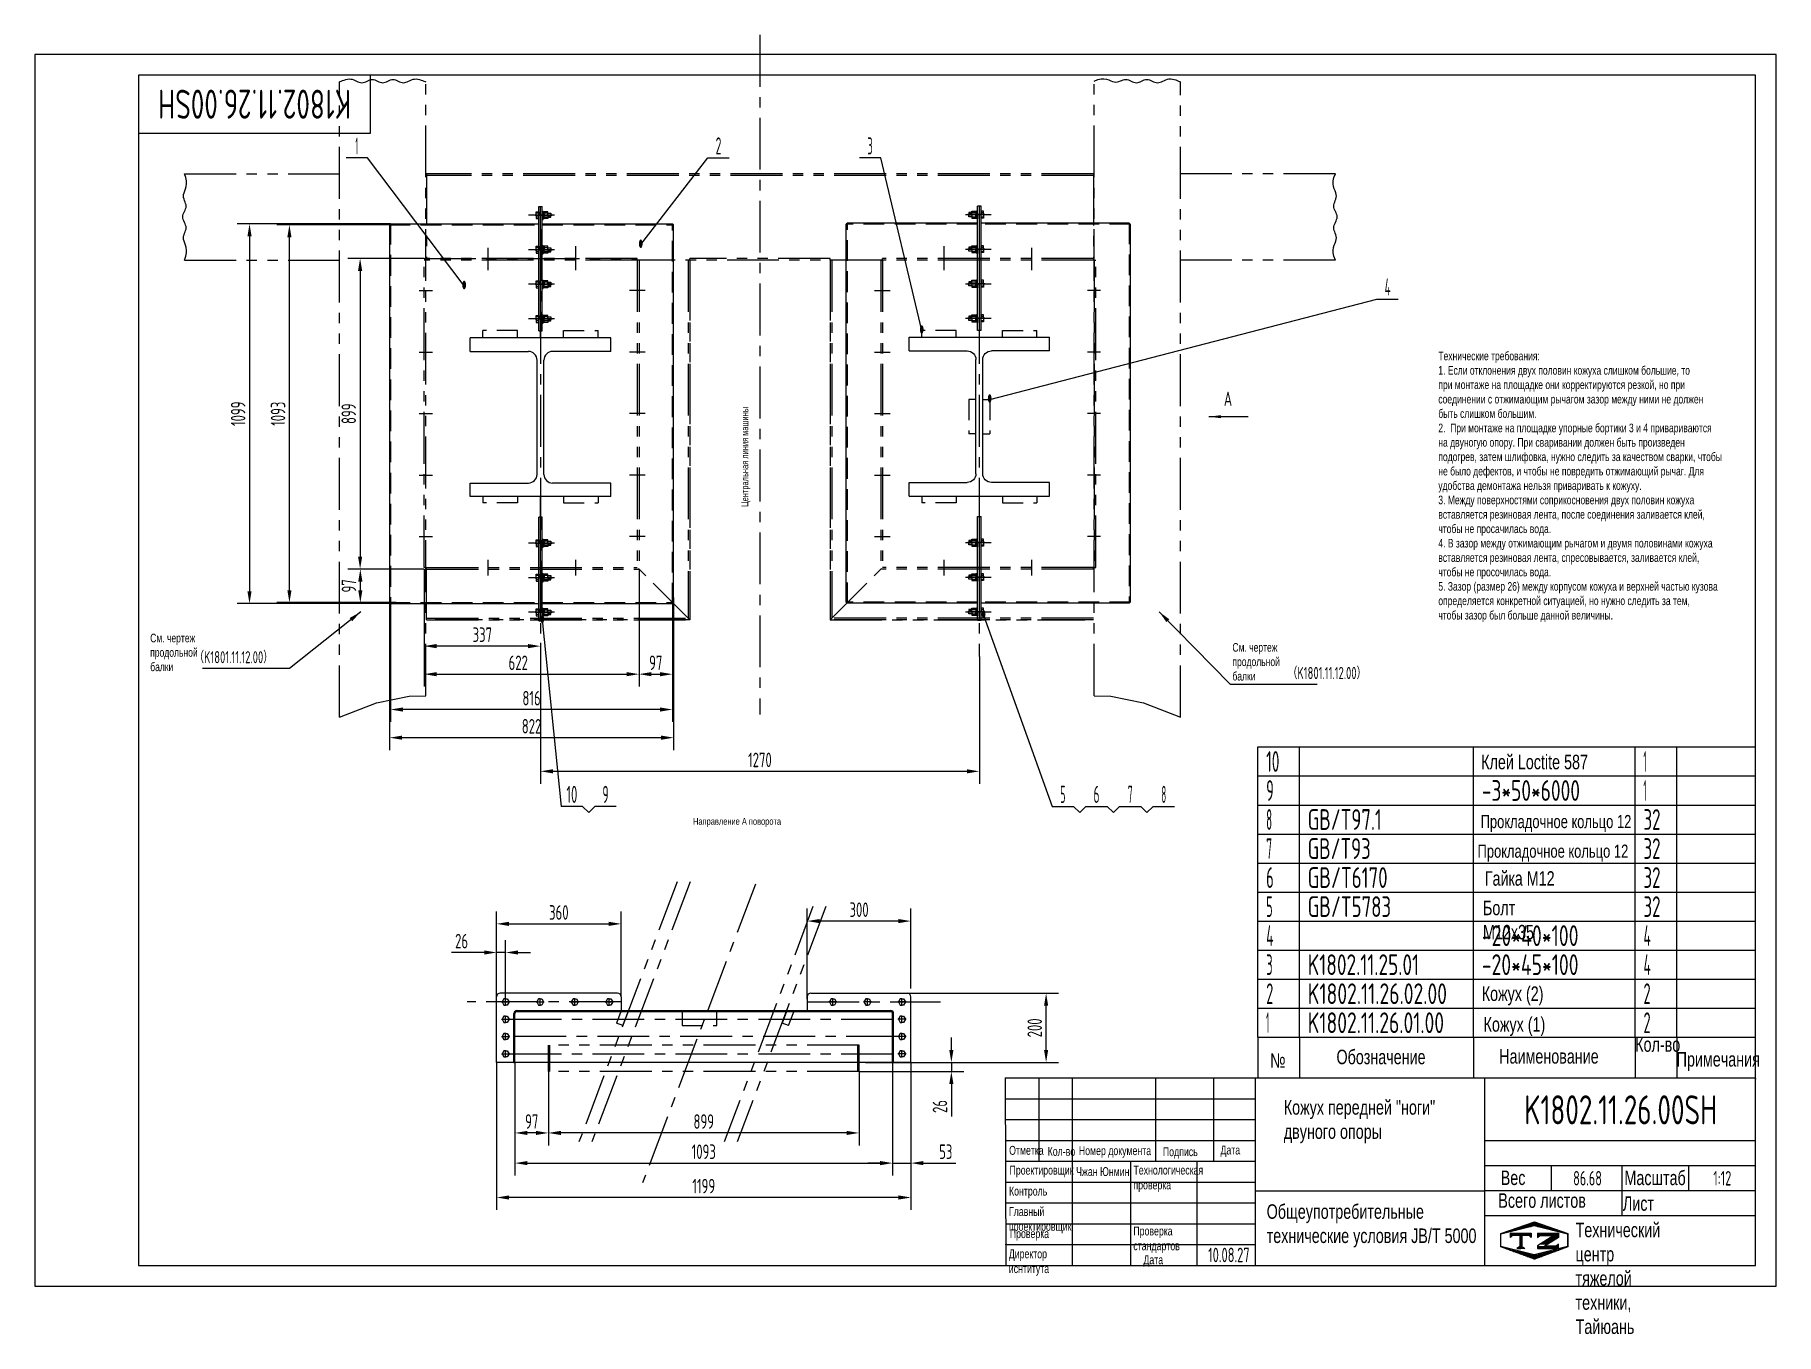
# Model space of a CAD drawing. Header units: millimetres. Extents: x 0 to 5040, y -139 to 3621.
import ezdxf
from ezdxf.enums import TextEntityAlignment as Align

# ---------------------------------------------------------------- set-up
doc = ezdxf.new("R2010")
doc.units = ezdxf.units.MM
doc.header["$LTSCALE"] = 120
for name, pattern in [('F', [0.75, 0.5, -0.25]), ('G', [2, 1.25, -0.25, 0.25, -0.25]), ('K', [2.5, 1.25, -0.25, 0.25, -0.25, 0.25, -0.25])]:
    doc.linetypes.add(name, pattern=pattern)
for name, color, linetype in [('01', 7, 'Continuous'), ('02', 1, 'Continuous'), ('04', 2, 'F'), ('05', 4, 'G'), ('07', 6, 'K'), ('08', 1, 'Continuous'), ('11', 3, 'Continuous'), ('THICK', 7, 'Continuous')]:
    doc.layers.add(name, color=color, linetype=linetype)
doc.styles.get("Standard").update_dxf_attribs({"font": 'isocp', "width": 0.707, "bigfont": 'intecad.shx'})
doc.dimstyles.new('INTE', dxfattribs={"dimscale": 12, "dimtxt": 3.5, "dimasz": 3, "dimexe": 3, "dimexo": 0, "dimgap": 1, "dimtad": 1, "dimdec": 1, "dimdsep": 46, "dimtxsty": 'Standard', "dimcen": 0, "dimclrd": 1, "dimclre": 1, "dimclrt": 3, "dimadec": 4, "dimazin": 0, "dimtfac": 1, "dimtdec": 1, "dimtmove": 0, "dimatfit": 0, "dimfxl": 1, "dimarcsym": 0})

msp = doc.modelspace()

# ---------------------------------------------------------------- texts
at = {"layer": '01', "attachment_point": 1}
for s, insert, char_height in [('{\\fArial|b0|i0|c204|p34;Отметка}', (2819.97, 405.59), 25.704), ('{\\fArial|b0|i0|c204|p34;Номер документа}', (3021.73, 404.61), 25.704), ('{\\fArial|b0|i0|c204|p34;Дата}', (3431.58, 406.57), 25.704), ('{\\fArial|b0|i0|c204|p34;Кол-во}', (2931.44, 402.63), 25.704), ('{\\fArial|b0|i0|c204|p34;Подпись}', (3264.86, 401.64), 25.704), ('{\\fArial|b0|i0|c204|p34;Проектировщик}', (2821.1, 348.17), 25.704), ('{\\fArial|b0|i0|c204|p34;\\C3;Чжан Юнмин}', (3013.85, 344.22), 25.704), ('{\\fArial|b0|i0|c204|p34;Технологическая\\Pпроверка}', (3179.67, 348.36), 25.704), ('{\\fArial|b0|i0|c204|p34;Вес}', (4242.74, 334.35), 41.9832), ('{\\fArial|b0|i0|c204|p34;Контроль}', (2819.63, 287.63), 25.704), ('{\\fArial|b0|i0|c204|p34;Главный\\Pпроектировщик}', (2819.4, 228.46), 25.704), ('{\\fArial|b0|i0|c204|p34;Проверка}', (2821.91, 164.54), 25.704), ('{\\fArial|b0|i0|c204|p34;Проверка\\Pстандартов}', (3179.42, 172.17), 25.704), ('{\\fArial|b0|i0|c204|p34;Директор\\Pиснтитута}', (2819, 106.14), 25.704), ('{\\fArial|b0|i0|c204|p34;Дата}', (3208.63, 88.96), 25.704)]:
    msp.add_mtext(s, dxfattribs=dict(at, insert=insert, char_height=char_height))
at = {"layer": '01', "insert": (4459.4, 183.35), "char_height": 41.9832, "width": 1.9729, "attachment_point": 1}
msp.add_mtext('{\\fArial|b0|i0|c204|p34;Технический центр\\Pтяжелой техники, Тайюань}', dxfattribs=at)
at = {"layer": '02', "width": 0.605172}
for p, p2 in [((1747.73, 3003.56), (1759.73, 3003.56)), ((1236.63, 2884.25), (1248.63, 2884.25)), ((2560.98, 2755.5), (2572.98, 2755.5)), ((2757.68, 2555.76), (2769.68, 2555.76)), ((1462.68, 1917.71), (1474.68, 1917.71)), ((2740.18, 1931.33), (2752.18, 1931.33))]:
    msp.add_text('●', height=20, dxfattribs=at).set_placement(p, p2, align=Align.FIT)
at = {"layer": '04', "attachment_point": 1}
for s, insert, char_height, width in [('{\\fArial|b0|i0|c0|p34;\\C3;Технические требования:\\P1. Если отклонения двух половин кожуха слишком большие, то \\Pпри монтаже на площадке они корректируются резкой, но при\\Pсоединении с отжимающим рычагом зазор между ними не должен\\Pбыть слишком большим.\\P2.  При монтаже на площадке упорные бортики 3 и 4 привариваются\\Pна двуногую опору. При сваривании должен быть произведен\\Pподогрев, затем шлифовка, нужно следить за качеством сварки, чтобы\\Pне было дефектов, и чтобы не повредить отжимающий рычаг. Для\\Pудобства демонтажа нельзя приваривать к кожуху.\\P3. Между поверхностями соприкосновения двух половин кожуха \\Pвставляется резиновая лента, после соединения заливается клей,\\Pчтобы не просачилась вода.\\P4. В зазор между отжимающим рычагом и двумя половинами кожуха\\Pвставляется резиновая лента, спресовывается, заливается клей,\\Pчтобы не просочилась вода.\\P5. Зазор (размер 26) между корпусом кожуха и верхней частью кузова \\Pопределяется конкретной ситуацией, но нужно следить за тем,\\Pчтобы зазор был больше данной величины.}', (4062.17, 2703.96), 25, 1551.0544), ('{\\fArial|b0|i0|c204|p34;\\C3;Болт М12х35}', (4191.39, 1115.15), 42, 1.7443), ('{\\fArial|b0|i0|c204|p34;\\C0;Наименование}', (4238.32, 685.71), 42, 1.7443)]:
    msp.add_mtext(s, dxfattribs=dict(at, insert=insert, char_height=char_height, width=width))
at = {"layer": '04', "insert": (2044.96, 2254.82), "char_height": 20, "attachment_point": 1, "rotation": 90}
msp.add_mtext('{\\fArial|b0|i0|c204|p34;\\C3;Центральная линия машины}', dxfattribs=at)
at = {"layer": '04', "attachment_point": 1}
for s, insert, char_height in [('{\\fArial|b0|i0|c204|p34;\\C0;См. чертеж\\Pпродольной\\Pбалки}', (333.95, 1887.69), 25), ('{\\fArial|b0|i0|c204|p34;\\C0;См. чертеж\\Pпродольной\\Pбалки}', (3466.23, 1860.72), 25), ('{\\fArial|b0|i0|c204|p34;\\C3;Клей \\fArial|b0|i0|c0|p34;Loctite 587}', (4186.21, 1537.42), 42), ('{\\fArial|b0|i0|c204|p34;\\C3;Прокладочное кольцо 12}', (4184.47, 1363.13), 38), ('{\\fArial|b0|i0|c204|p34;\\C3;Направление А поворота}', (1905.16, 1354.69), 20), ('{\\fArial|b0|i0|c204|p34;\\C3;Прокладочное кольцо 12}', (4175.66, 1277.49), 38), ('{\\fArial|b0|i0|c204|p34;\\C3;Гайка М12}', (4196.62, 1200.55), 42), ('{\\fArial|b0|i0|c204|p34;\\C3;Кожух (2)}', (4187.87, 867.06), 42), ('{\\fArial|b0|i0|c204|p34;\\C3;Кожух (1)}', (4193.11, 778.18), 42), ('{\\fArial|b0|i0|c204|p34;\\C0;Кол-во}', (4632, 720), 42), ('{\\fArial|b0|i0|c204|p34;\\C0;№}', (3575.48, 673.51), 42), ('{\\fArial|b0|i0|c204|p34;\\C0;Обозначение}', (3767.35, 683.96), 42), ('{\\fArial|b0|i0|c204|p34;\\C0;Примечания}', (4752, 677.28), 42), ('{\\fArial|b0|i0|c204|p34;\\C3;Кожух передней "ноги"\\Pдвуного опоры}', (3614.89, 538.02), 42)]:
    msp.add_mtext(s, dxfattribs=dict(at, insert=insert, char_height=char_height))
at = {"layer": '04', "color": 3, "char_height": 35}
for insert, attachment_point in [((689.53, 1801.63), 9), ((3625.79, 1755.79), 7)]:
    msp.add_mtext('（K1801.11.12.00）', dxfattribs=dict(at, insert=insert, attachment_point=attachment_point))
at = {"layer": '05', "char_height": 42, "attachment_point": 1}
for s, insert in [('{\\fArial|b0|i0|c204|p34;\\C0;Масштаб}', (4600.87, 334.15)), ('{\\fArial|b0|i0|c204|p34;\\C0;Всего листов}', (4235.8, 268.5)), ('{\\fArial|b0|i0|c204|p34;\\C0;Лист}', (4596.41, 259.97)), ('{\\fArial|b0|i0|c204|p34;\\C0;Общеупотребительные\\Pтехнические условия \\fArial|b0|i0|c0|p34;JB/T 5000}', (3565.37, 236.61))]:
    msp.add_mtext(s, dxfattribs=dict(at, insert=insert))
at = {"layer": '11', "width": 0.695901}
msp.add_text('K1802.11.26.00SH', height=84, rotation=180, dxfattribs=at).set_placement((915.27, 3462), (356.73, 3462), align=Align.FIT)
at = {"layer": '11'}
for s, height, width, p, p2 in [('1', 49.5, 0.404, (928.33, 3274.5), (935.33, 3274.5)), ('2', 49.5, 0.562593, (1970.23, 3274.5), (1987.22, 3274.5)), ('3', 49.5, 0.527686, (2409.83, 3274.5), (2425.27, 3274.5)), ('4', 49.5, 0.543846, (3906.61, 2866.19), (3924.1, 2866.19)), ('10', 60, 0.606076, (3564, 1488), (3602.21, 1488)), ('1', 60, 0.404, (4656, 1488), (4664.48, 1488)), ('9', 60, 0.579528, (3564, 1404), (3585.61, 1404)), ('-3*50*6000', 60, 0.69152, (4188, 1404), (4472.25, 1404)), ('1', 60, 0.404, (4656, 1404), (4664.48, 1404)), ('10', 49.497, 0.606076, (1538.68, 1398.04), (1570.2, 1398.04)), ('9', 49.5, 0.579528, (1642.88, 1398.04), (1660.71, 1398.04)), ('5', 49.5, 0.527686, (2967.78, 1398.04), (2983.23, 1398.04)), ('6', 49.5, 0.600695, (3063.95, 1398.04), (3081.77, 1398.04)), ('7', 49.5, 0.514182, (3163.22, 1398.04), (3177.22, 1398.04)), ('8', 49.5, 0.514182, (3260.57, 1398.04), (3274.57, 1398.04)), ('8', 60, 0.514182, (3564, 1320), (3580.97, 1320)), ('GB/T97.1', 60, 0.693525, (3684, 1320), (3898.44, 1320)), ('32', 60, 0.626049, (4656, 1320), (4705.21, 1320)), ('7', 60, 0.514182, (3564, 1236), (3580.97, 1236)), ('GB/T93', 60, 0.691199, (3684, 1236), (3866.27, 1236)), ('32', 60, 0.626049, (4656, 1236), (4705.21, 1236)), ('6', 60, 0.600695, (3564, 1152), (3585.61, 1152)), ('GB/T6170', 60, 0.694489, (3684, 1152), (3915.3, 1152)), ('32', 60, 0.626049, (4656, 1152), (4705.21, 1152)), ('5', 60, 0.527686, (3564, 1068), (3582.73, 1068)), ('GB/T5783', 60, 0.695009, (3684, 1068), (3925.51, 1068)), ('32', 60, 0.626049, (4656, 1068), (4705.21, 1068)), ('4', 60, 0.543846, (3564, 984), (3585.21, 984)), ('-20*40*100', 60, 0.691291, (4188, 984), (4468.01, 984)), ('4', 60, 0.543846, (4656, 984), (4677.21, 984)), ('3', 60, 0.527686, (3564, 900), (3582.73, 900)), ('K1802.11.25.01', 60, 0.693325, (3684, 900), (4006.6, 900)), ('-20*45*100', 60, 0.691291, (4188, 900), (4468.01, 900)), ('4', 60, 0.543846, (4656, 900), (4677.21, 900)), ('2', 60, 0.562593, (3564, 816), (3584.59, 816)), ('K1802.11.26.02.00', 60, 0.696017, (3684, 816), (4087.24, 816)), ('2', 60, 0.562593, (4656, 816), (4676.59, 816)), ('1', 60, 0.404, (3564, 732), (3572.48, 732)), ('K1802.11.26.01.00', 60, 0.695785, (3684, 732), (4078.75, 732)), ('2', 60, 0.562593, (4656, 732), (4676.59, 732)), ('K1802.11.26.00SH', 84, 0.695901, (4310.73, 468), (4869.27, 468)), ('86.68', 42, 0.671051, (4452.43, 291), (4535.57, 291)), ('1:12', 42, 0.651478, (4857.87, 291), (4910.13, 291)), ('10.08.27', 42, 0.642055, (3396, 69), (3516, 69))]:
    msp.add_text(s, height=height, dxfattribs=dict(at, width=width)).set_placement(p, p2, align=Align.FIT)
at = {"layer": '11', "width": 0.707}
msp.add_text('A', height=42, dxfattribs=at).set_placement((3441.38, 2534.18), align=Align.BOTTOM_LEFT)

# ---------------------------------------------------------------- blocks, each defined once
blk = doc.blocks.new('*D19')
at = {"layer": '08', "color": 1, "lineweight": -2}
for p, q in [((1126.7, 2973.7), (905.5, 2973.7)), ((941.5, 2937.7), (941.5, 2110.7)), ((1126.7, 2074.7), (905.5, 2074.7))]:
    blk.add_line(p, q, dxfattribs=at)
at = {"layer": '08', "color": 1}
for points in [[(935.5, 2937.7), (947.5, 2937.7), (941.5, 2973.7)], [(935.5, 2110.7), (947.5, 2110.7), (941.5, 2074.7)]]:
    blk.add_solid(points, dxfattribs=at)
at = {"layer": 'Defpoints', "color": 0}
for p in [(1126.7, 2973.7), (941.5, 2074.7), (1126.7, 2074.7)]:
    blk.add_point(p, dxfattribs=at)
at = {"layer": '08', "color": 3, "insert": (908.5, 2524.2), "char_height": 42, "attachment_point": 5, "rotation": 90}
blk.add_mtext('899', dxfattribs=at)
blk = doc.blocks.new('*D20')
at = {"layer": '08', "color": 1, "lineweight": -2}
for p, q in [((1126.7, 2074.7), (1126.7, 1734.6)), ((1748.7, 2074.7), (1748.7, 1734.6)), ((1162.7, 1770.6), (1712.7, 1770.6))]:
    blk.add_line(p, q, dxfattribs=at)
at = {"layer": '08', "color": 1}
for points in [[(1162.7, 1776.6), (1162.7, 1764.6), (1126.7, 1770.6)], [(1712.7, 1776.6), (1712.7, 1764.6), (1748.7, 1770.6)]]:
    blk.add_solid(points, dxfattribs=at)
at = {"layer": 'Defpoints', "color": 0}
for p in [(1126.7, 2074.7), (1748.7, 2074.7), (1748.7, 1770.6)]:
    blk.add_point(p, dxfattribs=at)
at = {"layer": '08', "color": 3, "insert": (1399.2, 1803.6), "char_height": 42, "attachment_point": 5}
blk.add_mtext('622', dxfattribs=at)
blk = doc.blocks.new('*D21')
at = {"layer": '08', "color": 1, "lineweight": -2}
for p, q in [((1463.7, 1822), (1463.7, 1453.5)), ((2733.7, 1822), (2733.7, 1453.5)), ((1499.7, 1489.5), (2697.7, 1489.5))]:
    blk.add_line(p, q, dxfattribs=at)
at = {"layer": '08', "color": 1}
for points in [[(1499.7, 1495.5), (1499.7, 1483.5), (1463.7, 1489.5)], [(2697.7, 1495.5), (2697.7, 1483.5), (2733.7, 1489.5)]]:
    blk.add_solid(points, dxfattribs=at)
at = {"layer": 'Defpoints', "color": 0}
for p in [(1463.7, 1822), (2733.7, 1822), (2733.7, 1489.5)]:
    blk.add_point(p, dxfattribs=at)
at = {"layer": '08', "color": 3, "insert": (2098.7, 1522.5), "char_height": 42, "attachment_point": 5}
blk.add_mtext('1270', dxfattribs=at)
blk = doc.blocks.new('*D22')
at = {"layer": '08', "color": 1, "lineweight": -2}
for p, q in [((1126.7, 1861.5), (1126.7, 1815.8)), ((1427.7, 1851.8), (1162.7, 1851.8)), ((1463.7, 1861.5), (1463.7, 1815.8))]:
    blk.add_line(p, q, dxfattribs=at)
at = {"layer": '08', "color": 1}
for points in [[(1162.7, 1857.8), (1162.7, 1845.8), (1126.7, 1851.8)], [(1427.7, 1857.8), (1427.7, 1845.8), (1463.7, 1851.8)]]:
    blk.add_solid(points, dxfattribs=at)
at = {"layer": 'Defpoints', "color": 0}
for p in [(1126.7, 1861.5), (1126.7, 1851.8), (1463.7, 1861.5)]:
    blk.add_point(p, dxfattribs=at)
at = {"layer": '08', "color": 3, "insert": (1295.2, 1884.8), "char_height": 42, "attachment_point": 5}
blk.add_mtext('337', dxfattribs=at)
blk = doc.blocks.new('*U23')
at = {"layer": '01'}
for p, q in [((0, 10), (-9, 4.8)), ((-9, 4.8), (-9, 0)), ((-9, -4.8), (-9, 0)), ((9, 4.8), (0, 10)), ((9, 0), (9, 4.8)), ((9, 0), (9, -4.8)), ((0, -10), (-9, -4.8)), ((9, -4.8), (0, -10))]:
    blk.add_line(p, q, dxfattribs=at)
at = {"layer": '05'}
for p, q in [((-10.9, 0), (10.3, 0)), ((0, -11.8), (0, 11.4))]:
    blk.add_line(p, q, dxfattribs=at)
blk = doc.blocks.new('erew')
at = {"layer": '01'}
for points in [[(4215.3, 2326.4), (4212.3, 2323.4), (4215.3, 2323.4)], [(5308.3, 2326.4), (5311.3, 2323.4), (5308.3, 2323.4)], [(4215.3, 1504.4), (4212.3, 1507.4), (4215.3, 1507.4)], [(5308.3, 1504.4), (5311.3, 1507.4), (5308.3, 1507.4)]]:
    blk.add_hatch(color=256, dxfattribs=at).paths.add_polyline_path(points)
for p, q in [((4212.3, 2323.4), (4215.3, 2326.4)), ((5311.3, 2323.4), (5308.3, 2326.4)), ((5311.3, 1946.4), (5311.3, 2323.4)), ((4181.3, 1971.4), (4187.3, 1971.4)), ((4181.3, 1962.8), (4181.3, 1971.4)), ((4193.3, 1971.4), (4187.3, 1971.4)), ((4193.3, 1962.8), (4193.3, 1971.4)), ((4281.3, 1971.4), (4287.3, 1971.4)), ((4281.3, 1962.8), (4281.3, 1971.4)), ((4293.3, 1971.4), (4287.3, 1971.4)), ((4293.3, 1962.8), (4293.3, 1971.4)), ((4381.3, 1962.8), (4381.3, 1971.4)), ((4381.3, 1971.4), (4387.3, 1971.4)), ((4393.3, 1971.4), (4387.3, 1971.4)), ((4393.3, 1962.8), (4393.3, 1971.4)), ((4481.3, 1962.8), (4481.3, 1971.4)), ((4481.3, 1971.4), (4487.3, 1971.4)), ((4493.3, 1971.4), (4487.3, 1971.4)), ((4493.3, 1962.8), (4493.3, 1971.4)), ((5130.3, 1971.4), (5136.3, 1971.4)), ((5130.3, 1962.8), (5130.3, 1971.4)), ((5142.3, 1971.4), (5136.3, 1971.4)), ((5142.3, 1962.8), (5142.3, 1971.4)), ((5230.3, 1962.8), (5230.3, 1971.4)), ((5230.3, 1971.4), (5236.3, 1971.4)), ((5242.3, 1971.4), (5236.3, 1971.4)), ((5242.3, 1962.8), (5242.3, 1971.4)), ((5330.3, 1962.8), (5330.3, 1971.4)), ((5330.3, 1971.4), (5336.3, 1971.4)), ((5342.3, 1971.4), (5336.3, 1971.4)), ((5342.3, 1962.8), (5342.3, 1971.4)), ((4542.1, 1941.4), (4162.3, 1941.4)), ((4175.3, 1946.4), (4175.3, 1948.9)), ((4175.3, 1948.9), (4187.3, 1948.9)), ((4187.3, 1946.4), (4175.3, 1946.4)), ((4177.3, 1962.8), (4177.3, 1952)), ((4187.3, 1962.8), (4177.3, 1962.8)), ((4177.3, 1952), (4187.3, 1952)), ((4177.3, 1928.9), (4177.3, 1936.4)), ((4177.3, 1936.4), (4187.3, 1936.4)), ((4187.3, 1928.9), (4177.3, 1928.9)), ((4178.1, 1948.9), (4178.1, 1952)), ((4178.1, 1952), (4187.3, 1952)), ((4187.3, 1948.9), (4178.1, 1948.9)), ((4181.3, 1962.8), (4181.3, 1952)), ((4181.3, 1936.4), (4181.3, 1928.9)), ((4187.3, 1962.8), (4197.3, 1962.8)), ((4197.3, 1952), (4187.3, 1952)), ((4196.5, 1952), (4187.3, 1952)), ((4199.3, 1948.9), (4187.3, 1948.9)), ((4187.3, 1948.9), (4196.5, 1948.9)), ((4187.3, 1946.4), (4199.3, 1946.4)), ((4197.3, 1936.4), (4187.3, 1936.4)), ((4187.3, 1928.9), (4197.3, 1928.9)), ((4193.3, 1962.8), (4193.3, 1952)), ((4193.3, 1936.4), (4193.3, 1928.9)), ((4196.5, 1948.9), (4196.5, 1952)), ((4197.3, 1962.8), (4197.3, 1952)), ((4197.3, 1928.9), (4197.3, 1936.4)), ((4199.3, 1946.4), (4199.3, 1948.9)), ((4275.3, 1948.9), (4287.3, 1948.9)), ((4275.3, 1946.4), (4275.3, 1948.9)), ((4287.3, 1946.4), (4275.3, 1946.4)), ((4277.3, 1962.8), (4277.3, 1952)), ((4287.3, 1962.8), (4277.3, 1962.8)), ((4277.3, 1952), (4287.3, 1952)), ((4277.3, 1936.4), (4287.3, 1936.4)), ((4277.3, 1928.9), (4277.3, 1936.4)), ((4287.3, 1928.9), (4277.3, 1928.9)), ((4278.1, 1952), (4287.3, 1952)), ((4278.1, 1948.9), (4278.1, 1952)), ((4287.3, 1948.9), (4278.1, 1948.9)), ((4281.3, 1962.8), (4281.3, 1952)), ((4281.3, 1936.4), (4281.3, 1928.9)), ((4287.3, 1962.8), (4297.3, 1962.8)), ((4296.5, 1952), (4287.3, 1952)), ((4297.3, 1952), (4287.3, 1952)), ((4287.3, 1948.9), (4296.5, 1948.9)), ((4299.3, 1948.9), (4287.3, 1948.9)), ((4287.3, 1946.4), (4299.3, 1946.4)), ((4297.3, 1936.4), (4287.3, 1936.4)), ((4287.3, 1928.9), (4297.3, 1928.9)), ((4293.3, 1962.8), (4293.3, 1952)), ((4293.3, 1936.4), (4293.3, 1928.9)), ((4296.5, 1948.9), (4296.5, 1952)), ((4297.3, 1962.8), (4297.3, 1952)), ((4297.3, 1928.9), (4297.3, 1936.4)), ((4299.3, 1946.4), (4299.3, 1948.9)), ((4375.3, 1946.4), (4375.3, 1948.9)), ((4375.3, 1948.9), (4387.3, 1948.9)), ((4387.3, 1946.4), (4375.3, 1946.4)), ((4377.3, 1962.8), (4377.3, 1952)), ((4387.3, 1962.8), (4377.3, 1962.8)), ((4377.3, 1952), (4387.3, 1952)), ((4377.3, 1928.9), (4377.3, 1936.4)), ((4377.3, 1936.4), (4387.3, 1936.4)), ((4387.3, 1928.9), (4377.3, 1928.9)), ((4378.1, 1948.9), (4378.1, 1952)), ((4378.1, 1952), (4387.3, 1952)), ((4387.3, 1948.9), (4378.1, 1948.9)), ((4381.3, 1962.8), (4381.3, 1952)), ((4381.3, 1936.4), (4381.3, 1928.9)), ((4387.3, 1962.8), (4397.3, 1962.8)), ((4397.3, 1952), (4387.3, 1952)), ((4396.5, 1952), (4387.3, 1952)), ((4399.3, 1948.9), (4387.3, 1948.9)), ((4387.3, 1948.9), (4396.5, 1948.9)), ((4387.3, 1946.4), (4399.3, 1946.4)), ((4397.3, 1936.4), (4387.3, 1936.4)), ((4387.3, 1928.9), (4397.3, 1928.9)), ((4393.3, 1962.8), (4393.3, 1952)), ((4393.3, 1936.4), (4393.3, 1928.9)), ((4396.5, 1948.9), (4396.5, 1952)), ((4397.3, 1962.8), (4397.3, 1952)), ((4397.3, 1928.9), (4397.3, 1936.4)), ((4399.3, 1946.4), (4399.3, 1948.9)), ((4475.3, 1946.4), (4475.3, 1948.9)), ((4475.3, 1948.9), (4487.3, 1948.9)), ((4487.3, 1946.4), (4475.3, 1946.4)), ((4477.3, 1962.8), (4477.3, 1952)), ((4487.3, 1962.8), (4477.3, 1962.8)), ((4477.3, 1952), (4487.3, 1952)), ((4477.3, 1928.9), (4477.3, 1936.4)), ((4477.3, 1936.4), (4487.3, 1936.4)), ((4487.3, 1928.9), (4477.3, 1928.9)), ((4478.1, 1948.9), (4478.1, 1952)), ((4478.1, 1952), (4487.3, 1952)), ((4487.3, 1948.9), (4478.1, 1948.9)), ((4481.3, 1962.8), (4481.3, 1952)), ((4481.3, 1936.4), (4481.3, 1928.9)), ((4487.3, 1962.8), (4497.3, 1962.8)), ((4496.5, 1952), (4487.3, 1952)), ((4497.3, 1952), (4487.3, 1952)), ((4487.3, 1948.9), (4496.5, 1948.9)), ((4499.3, 1948.9), (4487.3, 1948.9)), ((4487.3, 1946.4), (4499.3, 1946.4)), ((4497.3, 1936.4), (4487.3, 1936.4)), ((4487.3, 1928.9), (4497.3, 1928.9)), ((4493.3, 1962.8), (4493.3, 1952)), ((4493.3, 1936.4), (4493.3, 1928.9)), ((4496.5, 1948.9), (4496.5, 1952)), ((4497.3, 1962.8), (4497.3, 1952)), ((4497.3, 1928.9), (4497.3, 1936.4)), ((4499.3, 1946.4), (4499.3, 1948.9)), ((4522.3, 1936.4), (4522.3, 1946.4)), ((5361.3, 1941.4), (5001.6, 1941.4)), ((5061.2, 1946.4), (5061.2, 1936.4)), ((5124.3, 1948.9), (5136.3, 1948.9)), ((5124.3, 1946.4), (5124.3, 1948.9)), ((5136.3, 1946.4), (5124.3, 1946.4)), ((5136.3, 1962.8), (5126.3, 1962.8)), ((5126.3, 1962.8), (5126.3, 1952)), ((5126.3, 1952), (5136.3, 1952)), ((5126.3, 1936.4), (5136.3, 1936.4)), ((5126.3, 1928.9), (5126.3, 1936.4)), ((5136.3, 1928.9), (5126.3, 1928.9)), ((5127.1, 1952), (5136.3, 1952)), ((5127.1, 1948.9), (5127.1, 1952)), ((5136.3, 1948.9), (5127.1, 1948.9)), ((5130.3, 1962.8), (5130.3, 1952)), ((5130.3, 1936.4), (5130.3, 1928.9)), ((5136.3, 1962.8), (5146.3, 1962.8)), ((5145.5, 1952), (5136.3, 1952)), ((5146.3, 1952), (5136.3, 1952)), ((5136.3, 1948.9), (5145.5, 1948.9)), ((5148.3, 1948.9), (5136.3, 1948.9)), ((5136.3, 1946.4), (5148.3, 1946.4)), ((5146.3, 1936.4), (5136.3, 1936.4)), ((5136.3, 1928.9), (5146.3, 1928.9)), ((5142.3, 1962.8), (5142.3, 1952)), ((5142.3, 1936.4), (5142.3, 1928.9)), ((5145.5, 1948.9), (5145.5, 1952)), ((5146.3, 1962.8), (5146.3, 1952)), ((5146.3, 1928.9), (5146.3, 1936.4)), ((5148.3, 1946.4), (5148.3, 1948.9)), ((5224.3, 1946.4), (5224.3, 1948.9)), ((5224.3, 1948.9), (5236.3, 1948.9)), ((5236.3, 1946.4), (5224.3, 1946.4)), ((5236.3, 1962.8), (5226.3, 1962.8)), ((5226.3, 1962.8), (5226.3, 1952)), ((5226.3, 1952), (5236.3, 1952)), ((5226.3, 1928.9), (5226.3, 1936.4)), ((5226.3, 1936.4), (5236.3, 1936.4)), ((5236.3, 1928.9), (5226.3, 1928.9)), ((5227.1, 1948.9), (5227.1, 1952)), ((5227.1, 1952), (5236.3, 1952)), ((5236.3, 1948.9), (5227.1, 1948.9)), ((5230.3, 1962.8), (5230.3, 1952)), ((5230.3, 1936.4), (5230.3, 1928.9)), ((5236.3, 1962.8), (5246.3, 1962.8)), ((5246.3, 1952), (5236.3, 1952)), ((5245.5, 1952), (5236.3, 1952)), ((5248.3, 1948.9), (5236.3, 1948.9)), ((5236.3, 1948.9), (5245.5, 1948.9)), ((5236.3, 1946.4), (5248.3, 1946.4)), ((5246.3, 1936.4), (5236.3, 1936.4)), ((5236.3, 1928.9), (5246.3, 1928.9)), ((5242.3, 1962.8), (5242.3, 1952)), ((5242.3, 1936.4), (5242.3, 1928.9)), ((5245.5, 1948.9), (5245.5, 1952)), ((5246.3, 1962.8), (5246.3, 1952)), ((5246.3, 1928.9), (5246.3, 1936.4)), ((5248.3, 1946.4), (5248.3, 1948.9)), ((5311.3, 1507.4), (5311.3, 1936.4)), ((5324.3, 1946.4), (5324.3, 1948.9)), ((5324.3, 1948.9), (5336.3, 1948.9)), ((5336.3, 1946.4), (5324.3, 1946.4)), ((5326.3, 1962.8), (5326.3, 1952)), ((5336.3, 1962.8), (5326.3, 1962.8)), ((5326.3, 1952), (5336.3, 1952)), ((5326.3, 1928.9), (5326.3, 1936.4)), ((5326.3, 1936.4), (5336.3, 1936.4)), ((5336.3, 1928.9), (5326.3, 1928.9)), ((5327.1, 1948.9), (5327.1, 1952)), ((5327.1, 1952), (5336.3, 1952)), ((5336.3, 1948.9), (5327.1, 1948.9)), ((5330.3, 1962.8), (5330.3, 1952)), ((5330.3, 1936.4), (5330.3, 1928.9)), ((5336.3, 1962.8), (5346.3, 1962.8)), ((5345.5, 1952), (5336.3, 1952)), ((5346.3, 1952), (5336.3, 1952)), ((5336.3, 1948.9), (5345.5, 1948.9)), ((5348.3, 1948.9), (5336.3, 1948.9)), ((5336.3, 1946.4), (5348.3, 1946.4)), ((5346.3, 1936.4), (5336.3, 1936.4)), ((5336.3, 1928.9), (5346.3, 1928.9)), ((5342.3, 1962.8), (5342.3, 1952)), ((5342.3, 1936.4), (5342.3, 1928.9)), ((5345.5, 1948.9), (5345.5, 1952)), ((5346.3, 1962.8), (5346.3, 1952)), ((5346.3, 1928.9), (5346.3, 1936.4)), ((5348.3, 1946.4), (5348.3, 1948.9)), ((4212.3, 1507.4), (4215.3, 1504.4)), ((4215.3, 1504.4), (5308.3, 1504.4)), ((5311.3, 1507.4), (5308.3, 1504.4))]:
    blk.add_line(p, q, dxfattribs=at)
at = {"layer": '01', "color": 7, "linetype": 'Continuous'}
for p, q in [((4212.3, 1946.4), (4212.3, 2323.4)), ((5308.3, 2326.4), (4215.3, 2326.4)), ((4542.1, 2144.9), (4542.1, 1737.9)), ((4581.6, 2144.9), (4542.1, 2144.9)), ((4581.6, 2144.9), (4581.6, 1976.4)), ((5001.6, 2144.9), (4962.2, 2144.9)), ((4962.2, 2144.9), (4962.2, 1976.4)), ((5001.6, 2144.9), (5001.6, 1737.9)), ((4522.3, 1946.4), (4162.3, 1946.4)), ((4162.3, 1936.4), (4162.3, 1946.4)), ((4522.3, 1936.4), (4162.3, 1936.4)), ((4212.3, 1507.4), (4212.3, 1936.4)), ((4937.2, 1951.4), (4606.6, 1951.4)), ((4937.2, 1931.4), (4606.6, 1931.4)), ((5361.3, 1946.4), (5061.2, 1946.4)), ((5361.3, 1936.4), (5061.2, 1936.4)), ((5361.3, 1936.4), (5361.3, 1946.4)), ((4581.6, 1737.9), (4581.6, 1906.4)), ((4962.2, 1737.9), (4962.2, 1906.4)), ((4581.6, 1737.9), (4542.1, 1737.9)), ((5001.6, 1737.9), (4962.2, 1737.9))]:
    blk.add_line(p, q, dxfattribs=at)
for centre, start, end in [((4606.6, 1976.4), 180, 270), ((4937.2, 1976.4), 270, 0), ((4606.6, 1906.4), 90, 180), ((4937.2, 1906.4), 0, 90)]:
    blk.add_arc(centre, 25, start, end, dxfattribs=at)
at = {"layer": '02'}
for p, q in [((4182.5, 1971.4), (4182.5, 1962.8)), ((4192.1, 1971.4), (4192.1, 1962.8)), ((4282.5, 1971.4), (4282.5, 1962.8)), ((4292.1, 1971.4), (4292.1, 1962.8)), ((4382.5, 1971.4), (4382.5, 1962.8)), ((4392.1, 1971.4), (4392.1, 1962.8)), ((4482.5, 1971.4), (4482.5, 1962.8)), ((4492.1, 1971.4), (4492.1, 1962.8)), ((5131.5, 1971.4), (5131.5, 1962.8)), ((5141.1, 1971.4), (5141.1, 1962.8)), ((5231.5, 1971.4), (5231.5, 1962.8)), ((5241.1, 1971.4), (5241.1, 1962.8)), ((5331.5, 1971.4), (5331.5, 1962.8)), ((5341.1, 1971.4), (5341.1, 1962.8))]:
    blk.add_line(p, q, dxfattribs=at)
at = {"layer": '04', "color": 2, "linetype": 'F'}
for p, q in [((5311.3, 2323.4), (4212.3, 2323.4)), ((4215.3, 1946.4), (4215.3, 2326.4)), ((5308.3, 1946.4), (5308.3, 2326.4)), ((4215.3, 1504.4), (4215.3, 1936.4)), ((5308.3, 1504.4), (5308.3, 1936.4)), ((4212.3, 1507.4), (5311.3, 1507.4))]:
    blk.add_line(p, q, dxfattribs=at)
at = {"layer": '05', "color": 142, "linetype": 'G', "ltscale": 0.8}
for p, q in [((4187.3, 1981.7), (4187.3, 1906.7)), ((4287.3, 1981.7), (4287.3, 1906.7)), ((4387.3, 1981.7), (4387.3, 1906.7)), ((4487.3, 1981.7), (4487.3, 1906.7)), ((5136.3, 1981.7), (5136.3, 1906.7)), ((5236.3, 1981.7), (5236.3, 1906.7)), ((5336.3, 1981.7), (5336.3, 1906.7))]:
    blk.add_line(p, q, dxfattribs=at)
at = {"layer": '05'}
for p, q in [((4187.3, 1925.9), (4187.3, 1975)), ((4287.3, 1925.9), (4287.3, 1975)), ((4387.3, 1925.9), (4387.3, 1975)), ((4487.3, 1925.9), (4487.3, 1975)), ((5136.3, 1925.9), (5136.3, 1975)), ((5236.3, 1925.9), (5236.3, 1975)), ((5336.3, 1925.9), (5336.3, 1975)), ((4187.3, 1963.9), (4187.3, 1951)), ((4287.3, 1963.9), (4287.3, 1951)), ((4387.3, 1963.9), (4387.3, 1951)), ((4487.3, 1963.9), (4487.3, 1951)), ((5136.3, 1963.9), (5136.3, 1951)), ((5236.3, 1963.9), (5236.3, 1951)), ((5336.3, 1963.9), (5336.3, 1951))]:
    blk.add_line(p, q, dxfattribs=at)
blk = doc.blocks.new('*D26')
at = {"layer": '08', "color": 1, "lineweight": -2}
for p, q in [((1112.2, 2074.7), (906.1, 2074.7)), ((942.1, 2038.7), (942.1, 2013.7)), ((1046.1, 1977.7), (906.1, 1977.7))]:
    blk.add_line(p, q, dxfattribs=at)
at = {"layer": '08', "color": 1}
for points in [[(936.1, 2038.7), (948.1, 2038.7), (942.1, 2074.7)], [(936.1, 2013.7), (948.1, 2013.7), (942.1, 1977.7)]]:
    blk.add_solid(points, dxfattribs=at)
at = {"layer": 'Defpoints', "color": 0}
for p in [(1112.2, 2074.7), (942.1, 1977.7), (1046.1, 1977.7)]:
    blk.add_point(p, dxfattribs=at)
at = {"layer": '08', "color": 3, "insert": (909.1, 2026.2), "char_height": 42, "attachment_point": 5, "rotation": 90}
blk.add_mtext('97', dxfattribs=at)
blk = doc.blocks.new('*D27')
at = {"layer": '08', "color": 1, "lineweight": -2}
for p, q in [((1044.9, 3070.7), (700.9, 3070.7)), ((736.9, 2013.7), (736.9, 3034.7)), ((1007.1, 1977.7), (700.9, 1977.7))]:
    blk.add_line(p, q, dxfattribs=at)
at = {"layer": '08', "color": 1}
for points in [[(730.9, 3034.7), (742.9, 3034.7), (736.9, 3070.7)], [(730.9, 2013.7), (742.9, 2013.7), (736.9, 1977.7)]]:
    blk.add_solid(points, dxfattribs=at)
at = {"layer": 'Defpoints', "color": 0}
for p in [(736.9, 3070.7), (1044.9, 3070.7), (1007.1, 1977.7)]:
    blk.add_point(p, dxfattribs=at)
at = {"layer": '08', "color": 3, "insert": (703.9, 2524.2), "char_height": 42, "attachment_point": 5, "rotation": 90}
blk.add_mtext('1093', dxfattribs=at)
blk = doc.blocks.new('*D28')
at = {"layer": '08', "color": 1, "lineweight": -2}
for p, q in [((1029.7, 3073.7), (585.4, 3073.7)), ((621.4, 3037.7), (621.4, 2010.7)), ((1029.7, 1974.7), (585.4, 1974.7))]:
    blk.add_line(p, q, dxfattribs=at)
at = {"layer": '08', "color": 1}
for points in [[(615.4, 3037.7), (627.4, 3037.7), (621.4, 3073.7)], [(615.4, 2010.7), (627.4, 2010.7), (621.4, 1974.7)]]:
    blk.add_solid(points, dxfattribs=at)
at = {"layer": 'Defpoints', "color": 0}
for p in [(1029.7, 3073.7), (621.4, 1974.7), (1029.7, 1974.7)]:
    blk.add_point(p, dxfattribs=at)
at = {"layer": '08', "color": 3, "insert": (588.4, 2524.2), "char_height": 42, "attachment_point": 5, "rotation": 90}
blk.add_mtext('1099', dxfattribs=at)
blk = doc.blocks.new('*D29')
at = {"layer": '08', "color": 1, "lineweight": -2}
for p, q in [((1845.7, 1990.3), (1845.7, 1734.6)), ((1748.7, 1907.6), (1748.7, 1734.6)), ((1784.7, 1770.6), (1809.7, 1770.6))]:
    blk.add_line(p, q, dxfattribs=at)
at = {"layer": '08', "color": 1}
for points in [[(1784.7, 1776.6), (1784.7, 1764.6), (1748.7, 1770.6)], [(1809.7, 1776.6), (1809.7, 1764.6), (1845.7, 1770.6)]]:
    blk.add_solid(points, dxfattribs=at)
at = {"layer": 'Defpoints', "color": 0}
for p in [(1845.7, 1990.3), (1748.7, 1907.6), (1845.7, 1770.6)]:
    blk.add_point(p, dxfattribs=at)
at = {"layer": '08', "color": 3, "insert": (1797.2, 1803.6), "char_height": 42, "attachment_point": 5}
blk.add_mtext('97', dxfattribs=at)
blk = doc.blocks.new('*D30')
at = {"layer": '08', "color": 1, "lineweight": -2}
for p, q in [((1029.7, 1977.7), (1029.7, 1632.3)), ((1845.7, 1950.3), (1845.7, 1632.3)), ((1809.7, 1668.3), (1065.7, 1668.3))]:
    blk.add_line(p, q, dxfattribs=at)
at = {"layer": '08', "color": 1}
for points in [[(1065.7, 1674.3), (1065.7, 1662.3), (1029.7, 1668.3)], [(1809.7, 1674.3), (1809.7, 1662.3), (1845.7, 1668.3)]]:
    blk.add_solid(points, dxfattribs=at)
at = {"layer": 'Defpoints', "color": 0}
for p in [(1029.7, 1977.7), (1845.7, 1950.3), (1029.7, 1668.3)]:
    blk.add_point(p, dxfattribs=at)
at = {"layer": '08', "color": 3, "insert": (1437.7, 1701.3), "char_height": 42, "attachment_point": 5}
blk.add_mtext('816', dxfattribs=at)
blk = doc.blocks.new('*D31')
at = {"layer": '08', "color": 1, "lineweight": -2}
for p, q in [((1026.7, 1977.7), (1026.7, 1550.9)), ((1848.7, 1992.9), (1848.7, 1550.9)), ((1062.7, 1586.9), (1812.7, 1586.9))]:
    blk.add_line(p, q, dxfattribs=at)
at = {"layer": '08', "color": 1}
for points in [[(1062.7, 1592.9), (1062.7, 1580.9), (1026.7, 1586.9)], [(1812.7, 1592.9), (1812.7, 1580.9), (1848.7, 1586.9)]]:
    blk.add_solid(points, dxfattribs=at)
at = {"layer": 'Defpoints', "color": 0}
for p in [(1026.7, 1977.7), (1848.7, 1992.9), (1848.7, 1586.9)]:
    blk.add_point(p, dxfattribs=at)
at = {"layer": '08', "color": 3, "insert": (1437.7, 1619.9), "char_height": 42, "attachment_point": 5}
blk.add_mtext('822', dxfattribs=at)
blk = doc.blocks.new('*D32')
at = {"layer": '08', "color": 1, "lineweight": -2}
for p, q in [((1486.6, 621.1), (1486.6, 407.1)), ((2385.6, 621.1), (2385.6, 407.1)), ((2349.6, 443.1), (1522.6, 443.1))]:
    blk.add_line(p, q, dxfattribs=at)
at = {"layer": '08', "color": 1}
for points in [[(1522.6, 449.1), (1522.6, 437.1), (1486.6, 443.1)], [(2349.6, 449.1), (2349.6, 437.1), (2385.6, 443.1)]]:
    blk.add_solid(points, dxfattribs=at)
at = {"layer": 'Defpoints', "color": 0}
for p in [(1486.6, 621.1), (2385.6, 621.1), (1486.6, 443.1)]:
    blk.add_point(p, dxfattribs=at)
at = {"layer": '08', "color": 3, "insert": (1936.1, 476.1), "char_height": 42, "attachment_point": 5}
blk.add_mtext('899', dxfattribs=at)
blk = doc.blocks.new('*D33')
at = {"layer": '08', "color": 1, "lineweight": -2}
for p, q in [((1389.6, 647.1), (1389.6, 407.1)), ((1486.6, 569.1), (1486.6, 407.1)), ((1450.6, 443.1), (1425.6, 443.1))]:
    blk.add_line(p, q, dxfattribs=at)
at = {"layer": '08', "color": 1}
for points in [[(1425.6, 449.1), (1425.6, 437.1), (1389.6, 443.1)], [(1450.6, 449.1), (1450.6, 437.1), (1486.6, 443.1)]]:
    blk.add_solid(points, dxfattribs=at)
at = {"layer": 'Defpoints', "color": 0}
for p in [(1389.6, 647.1), (1486.6, 569.1), (1389.6, 443.1)]:
    blk.add_point(p, dxfattribs=at)
at = {"layer": '08', "color": 3, "insert": (1438.1, 476.1), "char_height": 42, "attachment_point": 5}
blk.add_mtext('97', dxfattribs=at)
blk = doc.blocks.new('*D34')
at = {"layer": '08', "color": 1, "lineweight": -2}
for p, q in [((2482.6, 647.1), (2482.6, 319.8)), ((1389.6, 554.9), (1389.6, 319.8)), ((1425.6, 355.8), (2446.6, 355.8))]:
    blk.add_line(p, q, dxfattribs=at)
at = {"layer": '08', "color": 1}
for points in [[(1425.6, 361.8), (1425.6, 349.8), (1389.6, 355.8)], [(2446.6, 361.8), (2446.6, 349.8), (2482.6, 355.8)]]:
    blk.add_solid(points, dxfattribs=at)
at = {"layer": 'Defpoints', "color": 0}
for p in [(2482.6, 647.1), (1389.6, 554.9), (2482.6, 355.8)]:
    blk.add_point(p, dxfattribs=at)
at = {"layer": '08', "color": 3, "insert": (1936.1, 388.8), "char_height": 42, "attachment_point": 5}
blk.add_mtext('1093', dxfattribs=at)
blk = doc.blocks.new('*D35')
at = {"layer": '08', "color": 1, "lineweight": -2}
for p, q in [((2535.6, 647.1), (2535.6, 319.8)), ((2482.6, 574.4), (2482.6, 319.8)), ((2446.6, 355.8), (2410.6, 355.8)), ((2482.6, 355.8), (2535.6, 355.8)), ((2571.6, 355.8), (2665.5, 355.8))]:
    blk.add_line(p, q, dxfattribs=at)
at = {"layer": '08', "color": 1}
for points in [[(2446.6, 361.8), (2446.6, 349.8), (2482.6, 355.8)], [(2571.6, 361.8), (2571.6, 349.8), (2535.6, 355.8)]]:
    blk.add_solid(points, dxfattribs=at)
at = {"layer": 'Defpoints', "color": 0}
for p in [(2535.6, 647.1), (2482.6, 574.4), (2535.6, 355.8)]:
    blk.add_point(p, dxfattribs=at)
at = {"layer": '08', "color": 3, "insert": (2636.6, 388.8), "char_height": 42, "attachment_point": 5}
blk.add_mtext('53', dxfattribs=at)
blk = doc.blocks.new('*D36')
at = {"layer": '08', "color": 1, "lineweight": -2}
for p, q in [((1336.6, 647.1), (1336.6, 220.3)), ((2535.6, 609.9), (2535.6, 220.3)), ((2499.6, 256.3), (1372.6, 256.3))]:
    blk.add_line(p, q, dxfattribs=at)
at = {"layer": '08', "color": 1}
for points in [[(1372.6, 262.3), (1372.6, 250.3), (1336.6, 256.3)], [(2499.6, 262.3), (2499.6, 250.3), (2535.6, 256.3)]]:
    blk.add_solid(points, dxfattribs=at)
at = {"layer": 'Defpoints', "color": 0}
for p in [(1336.6, 647.1), (2535.6, 609.9), (1336.6, 256.3)]:
    blk.add_point(p, dxfattribs=at)
at = {"layer": '08', "color": 3, "insert": (1936.1, 289.3), "char_height": 42, "attachment_point": 5}
blk.add_mtext('1199', dxfattribs=at)
blk = doc.blocks.new('*D37')
at = {"layer": '08', "color": 1, "lineweight": -2}
for p, q in [((2525.6, 847.1), (2963, 847.1)), ((2927, 683.1), (2927, 811.1)), ((2535.6, 647.1), (2963, 647.1))]:
    blk.add_line(p, q, dxfattribs=at)
at = {"layer": '08', "color": 1}
for points in [[(2921, 811.1), (2933, 811.1), (2927, 847.1)], [(2921, 683.1), (2933, 683.1), (2927, 647.1)]]:
    blk.add_solid(points, dxfattribs=at)
at = {"layer": 'Defpoints', "color": 0}
for p in [(2525.6, 847.1), (2927, 847.1), (2535.6, 647.1)]:
    blk.add_point(p, dxfattribs=at)
at = {"layer": '08', "color": 3, "insert": (2894, 747.1), "char_height": 42, "attachment_point": 5, "rotation": 90}
blk.add_mtext('200', dxfattribs=at)
blk = doc.blocks.new('*D38')
at = {"layer": '08', "color": 1, "lineweight": -2}
for p, q in [((2235.6, 829.9), (2235.6, 1092.1)), ((2535.6, 861.1), (2535.6, 1092.1)), ((2499.6, 1056.1), (2271.6, 1056.1))]:
    blk.add_line(p, q, dxfattribs=at)
at = {"layer": '08', "color": 1}
for points in [[(2271.6, 1062.1), (2271.6, 1050.1), (2235.6, 1056.1)], [(2499.6, 1062.1), (2499.6, 1050.1), (2535.6, 1056.1)]]:
    blk.add_solid(points, dxfattribs=at)
at = {"layer": 'Defpoints', "color": 0}
for p in [(2235.6, 1056.1), (2535.6, 861.1), (2235.6, 829.9)]:
    blk.add_point(p, dxfattribs=at)
at = {"layer": '08', "color": 3, "insert": (2385.6, 1089.1), "char_height": 42, "attachment_point": 5}
blk.add_mtext('300', dxfattribs=at)
blk = doc.blocks.new('*D39')
at = {"layer": '08', "color": 1, "lineweight": -2}
for p, q in [((2652.7, 683.1), (2652.7, 719.1)), ((2385.6, 621.1), (2688.7, 621.1)), ((2404.6, 647.1), (2688.7, 647.1)), ((2652.7, 647.1), (2652.7, 621.1)), ((2652.7, 585.1), (2652.7, 490.3))]:
    blk.add_line(p, q, dxfattribs=at)
at = {"layer": '08', "color": 1}
for points in [[(2646.7, 683.1), (2658.7, 683.1), (2652.7, 647.1)], [(2646.7, 585.1), (2658.7, 585.1), (2652.7, 621.1)]]:
    blk.add_solid(points, dxfattribs=at)
at = {"layer": 'Defpoints', "color": 0}
for p in [(2385.6, 621.1), (2404.6, 647.1), (2652.7, 621.1)]:
    blk.add_point(p, dxfattribs=at)
at = {"layer": '08', "color": 3, "insert": (2619.7, 519.7), "char_height": 42, "attachment_point": 5, "rotation": 90}
blk.add_mtext('26', dxfattribs=at)
blk = doc.blocks.new('*D40')
at = {"layer": '08', "color": 1, "lineweight": -2}
for p, q in [((1300.6, 965.2), (1205.8, 965.2)), ((1336.6, 837.1), (1336.6, 1001.2)), ((1362.6, 965.2), (1336.6, 965.2)), ((1362.6, 832.5), (1362.6, 1001.2)), ((1398.6, 965.2), (1434.6, 965.2))]:
    blk.add_line(p, q, dxfattribs=at)
at = {"layer": '08', "color": 1}
for points in [[(1300.6, 971.2), (1300.6, 959.2), (1336.6, 965.2)], [(1398.6, 971.2), (1398.6, 959.2), (1362.6, 965.2)]]:
    blk.add_solid(points, dxfattribs=at)
at = {"layer": 'Defpoints', "color": 0}
for p in [(1336.6, 965.2), (1336.6, 837.1), (1362.6, 832.5)]:
    blk.add_point(p, dxfattribs=at)
at = {"layer": '08', "color": 3, "insert": (1235.2, 998.2), "char_height": 42, "attachment_point": 5}
blk.add_mtext('26', dxfattribs=at)
blk = doc.blocks.new('*D41')
at = {"layer": '08', "color": 1, "lineweight": -2}
for p, q in [((1336.6, 832.5), (1336.6, 1084.1)), ((1696.7, 837.1), (1696.7, 1084.1)), ((1372.6, 1048.1), (1660.7, 1048.1))]:
    blk.add_line(p, q, dxfattribs=at)
at = {"layer": '08', "color": 1}
for points in [[(1372.6, 1054.1), (1372.6, 1042.1), (1336.6, 1048.1)], [(1660.7, 1054.1), (1660.7, 1042.1), (1696.7, 1048.1)]]:
    blk.add_solid(points, dxfattribs=at)
at = {"layer": 'Defpoints', "color": 0}
for p in [(1696.7, 1048.1), (1336.6, 832.5), (1696.7, 837.1)]:
    blk.add_point(p, dxfattribs=at)
at = {"layer": '08', "color": 3, "insert": (1516.7, 1081.1), "char_height": 42, "attachment_point": 5}
blk.add_mtext('360', dxfattribs=at)
blk = doc.blocks.new('*U86', base_point=(251.96, 168.31))
at = {"layer": '01'}
for p, q in [((251.96, 168.31), (251.96, 182.31)), ((195.96, 168.31), (251.96, 168.31))]:
    blk.add_line(p, q, dxfattribs=at)
blk = doc.blocks.new('*U87')
at = {"layer": '04'}
blk.add_blockref('*U86', (0, 0), dxfattribs=at)
blk = doc.blocks.new('*U88')
at = {"layer": '01'}
for points in [[(415, 292), (25, 292)], [(25, 292), (25, 5)], [(415, 5), (415, 292)], [(25, 5), (415, 5)]]:
    blk.add_lwpolyline(points, dxfattribs=at)
at = {"layer": '02'}
for points in [[(420, 297), (0, 297)], [(0, 297), (0, 0)], [(420, 0), (420, 297)], [(0, 0), (420, 0)]]:
    blk.add_lwpolyline(points, dxfattribs=at)
blk = doc.blocks.new('*U91')
at = {"layer": '01'}
for p, q in [((0, -84), (0, 0)), ((1440, -84), (1440, 0))]:
    blk.add_line(p, q, dxfattribs=at)
at = {"layer": '02'}
for p, q in [((0, 0), (120, 0)), ((120, -84), (120, 0)), ((120, 0), (624, 0)), ((624, -84), (624, 0)), ((624, 0), (1092, 0)), ((1092, -84), (1092, 0)), ((1092, 0), (1212, 0)), ((1212, -84), (1212, 0)), ((1212, 0), (1440, 0))]:
    blk.add_line(p, q, dxfattribs=at)
blk = doc.blocks.new('*U92')
at = {"layer": '01'}
for p, q in [((0, -84), (0, 0)), ((1440, -84), (1440, 0))]:
    blk.add_line(p, q, dxfattribs=at)
at = {"layer": '02'}
for p, q in [((0, 0), (120, 0)), ((120, -84), (120, 0)), ((120, 0), (624, 0)), ((624, -84), (624, 0)), ((624, 0), (1092, 0)), ((1092, -84), (1092, 0)), ((1092, 0), (1212, 0)), ((1212, -84), (1212, 0)), ((1212, 0), (1440, 0))]:
    blk.add_line(p, q, dxfattribs=at)
blk = doc.blocks.new('*U93')
at = {"layer": '01'}
for p, q in [((0, -84), (0, 0)), ((1440, -84), (1440, 0))]:
    blk.add_line(p, q, dxfattribs=at)
at = {"layer": '02'}
for p, q in [((0, 0), (120, 0)), ((120, -84), (120, 0)), ((120, 0), (624, 0)), ((624, -84), (624, 0)), ((624, 0), (1092, 0)), ((1092, -84), (1092, 0)), ((1092, 0), (1212, 0)), ((1212, -84), (1212, 0)), ((1212, 0), (1440, 0))]:
    blk.add_line(p, q, dxfattribs=at)
blk = doc.blocks.new('*U94')
at = {"layer": '01'}
for p, q in [((0, -84), (0, 0)), ((1440, -84), (1440, 0))]:
    blk.add_line(p, q, dxfattribs=at)
at = {"layer": '02'}
for p, q in [((0, 0), (120, 0)), ((120, -84), (120, 0)), ((120, 0), (624, 0)), ((624, -84), (624, 0)), ((624, 0), (1092, 0)), ((1092, -84), (1092, 0)), ((1092, 0), (1212, 0)), ((1212, -84), (1212, 0)), ((1212, 0), (1440, 0))]:
    blk.add_line(p, q, dxfattribs=at)
blk = doc.blocks.new('*U95')
at = {"layer": '01'}
for p, q in [((0, -84), (0, 0)), ((1440, -84), (1440, 0))]:
    blk.add_line(p, q, dxfattribs=at)
at = {"layer": '02'}
for p, q in [((0, 0), (120, 0)), ((120, -84), (120, 0)), ((120, 0), (624, 0)), ((624, -84), (624, 0)), ((624, 0), (1092, 0)), ((1092, -84), (1092, 0)), ((1092, 0), (1212, 0)), ((1212, -84), (1212, 0)), ((1212, 0), (1440, 0))]:
    blk.add_line(p, q, dxfattribs=at)
blk = doc.blocks.new('*U96')
at = {"layer": '01'}
for p, q in [((0, -84), (0, 0)), ((1440, -84), (1440, 0))]:
    blk.add_line(p, q, dxfattribs=at)
at = {"layer": '02'}
for p, q in [((0, 0), (120, 0)), ((120, -84), (120, 0)), ((120, 0), (624, 0)), ((624, -84), (624, 0)), ((624, 0), (1092, 0)), ((1092, -84), (1092, 0)), ((1092, 0), (1212, 0)), ((1212, -84), (1212, 0)), ((1212, 0), (1440, 0))]:
    blk.add_line(p, q, dxfattribs=at)
blk = doc.blocks.new('*U97')
at = {"layer": '01'}
for p, q in [((0, -84), (0, 0)), ((1440, -84), (1440, 0))]:
    blk.add_line(p, q, dxfattribs=at)
at = {"layer": '02'}
for p, q in [((0, 0), (120, 0)), ((120, -84), (120, 0)), ((120, 0), (624, 0)), ((624, -84), (624, 0)), ((624, 0), (1092, 0)), ((1092, -84), (1092, 0)), ((1092, 0), (1212, 0)), ((1212, -84), (1212, 0)), ((1212, 0), (1440, 0))]:
    blk.add_line(p, q, dxfattribs=at)
blk = doc.blocks.new('*U98')
at = {"layer": '01'}
for p, q in [((0, -84), (0, 0)), ((1440, -84), (1440, 0))]:
    blk.add_line(p, q, dxfattribs=at)
at = {"layer": '02'}
for p, q in [((0, 0), (120, 0)), ((120, -84), (120, 0)), ((120, 0), (624, 0)), ((624, -84), (624, 0)), ((624, 0), (1092, 0)), ((1092, -84), (1092, 0)), ((1092, 0), (1212, 0)), ((1212, -84), (1212, 0)), ((1212, 0), (1440, 0))]:
    blk.add_line(p, q, dxfattribs=at)
blk = doc.blocks.new('*U99')
at = {"layer": '01'}
for p, q in [((0, -84), (0, 0)), ((1440, -84), (1440, 0))]:
    blk.add_line(p, q, dxfattribs=at)
at = {"layer": '02'}
for p, q in [((0, 0), (120, 0)), ((120, -84), (120, 0)), ((120, 0), (624, 0)), ((624, -84), (624, 0)), ((624, 0), (1092, 0)), ((1092, -84), (1092, 0)), ((1092, 0), (1212, 0)), ((1212, -84), (1212, 0)), ((1212, 0), (1440, 0))]:
    blk.add_line(p, q, dxfattribs=at)
blk = doc.blocks.new('*U100')
at = {"layer": '01'}
for p, q in [((0, -84), (0, 0)), ((0, 0), (120, 0)), ((120, 0), (624, 0)), ((624, 0), (1092, 0)), ((1092, 0), (1212, 0)), ((1212, 0), (1440, 0)), ((1440, -84), (1440, 0))]:
    blk.add_line(p, q, dxfattribs=at)
at = {"layer": '02'}
for p, q in [((120, -84), (120, 0)), ((624, -84), (624, 0)), ((1092, -84), (1092, 0)), ((1212, -84), (1212, 0))]:
    blk.add_line(p, q, dxfattribs=at)
blk = doc.blocks.new('*X104')
at = {"color": 0}
for p, q in [((127.06, 7.8), (132.06, 7.8)), ((127.06, 7.5), (132.06, 7.5)), ((127.06, 7.2), (127.32, 7.2)), ((127.84, 5.4), (129.64, 5.4)), ((128.3, 5.7), (130.1, 5.7)), ((128.77, 6), (130.57, 6)), ((129.23, 6.3), (131.04, 6.3)), ((129.7, 6.6), (131.51, 6.6)), ((130.16, 6.9), (131.98, 6.9)), ((130.62, 7.2), (132.06, 7.2))]:
    blk.add_line(p, q, dxfattribs=at)
blk = doc.blocks.new('*X105')
at = {"color": 0}
for p, q in [((127.06, 4.8), (132.06, 4.8)), ((127.06, 4.5), (132.06, 4.5)), ((131.84, 5.1), (132.06, 5.1))]:
    blk.add_line(p, q, dxfattribs=at)
blk = doc.blocks.new('*X103')
at = {"color": 0}
for p, q in [((122.34, 4.5), (123.72, 4.5)), ((122.82, 4.8), (123.24, 4.8))]:
    blk.add_line(p, q, dxfattribs=at)
blk = doc.blocks.new('*X102')
at = {"color": 0}
for p, q in [((120.53, 7.8), (125.53, 7.8)), ((120.53, 7.5), (125.53, 7.5)), ((120.53, 7.2), (120.79, 7.2)), ((125.27, 7.2), (125.53, 7.2))]:
    blk.add_line(p, q, dxfattribs=at)
blk = doc.blocks.new('*X101')
at = {"color": 0}
for p, q in [((119.8, 8.4), (120.72, 8.4)), ((120.66, 8.7), (121.92, 8.7)), ((121.52, 9), (123.12, 9)), ((122.38, 9.3), (124.32, 9.3)), ((123.24, 9.6), (125.52, 9.6)), ((124.1, 9.9), (128.52, 9.9)), ((124.97, 10.2), (127.67, 10.2)), ((125.83, 10.5), (126.82, 10.5)), ((127.02, 9.6), (129.37, 9.6)), ((128.22, 9.3), (130.22, 9.3)), ((129.42, 9), (131.07, 9)), ((130.62, 8.7), (131.92, 8.7)), ((131.82, 8.4), (132.77, 8.4)), ((118.22, 7.8), (118.32, 7.8)), ((118.22, 7.5), (118.27, 7.5)), ((118.22, 7.2), (118.27, 7.2)), ((118.22, 6.9), (118.27, 6.9)), ((118.22, 6.6), (118.27, 6.6)), ((118.22, 6.3), (118.27, 6.3)), ((118.22, 6), (118.27, 6)), ((118.22, 5.7), (118.27, 5.7)), ((118.22, 5.4), (118.27, 5.4)), ((118.22, 5.1), (118.27, 5.1)), ((118.22, 4.8), (118.27, 4.8)), ((118.79, 4.5), (119.42, 4.5)), ((118.94, 8.1), (119.52, 8.1)), ((119.61, 4.2), (120.62, 4.2)), ((131.92, 4.2), (132.95, 4.2)), ((133.02, 8.1), (133.62, 8.1)), ((133.12, 4.5), (133.76, 4.5)), ((134.22, 7.8), (134.32, 7.8)), ((134.27, 7.5), (134.32, 7.5)), ((134.27, 7.2), (134.32, 7.2)), ((134.27, 6.9), (134.32, 6.9)), ((134.27, 6.6), (134.32, 6.6)), ((134.27, 6.3), (134.32, 6.3)), ((134.27, 6), (134.32, 6)), ((134.27, 5.7), (134.32, 5.7)), ((134.27, 5.4), (134.32, 5.4)), ((134.27, 5.1), (134.32, 5.1)), ((134.27, 4.8), (134.32, 4.8)), ((120.43, 3.9), (121.82, 3.9)), ((121.26, 3.6), (123.02, 3.6)), ((122.08, 3.3), (124.22, 3.3)), ((122.91, 3), (125.42, 3)), ((123.73, 2.7), (128.89, 2.7)), ((124.55, 2.4), (128.07, 2.4)), ((125.38, 2.1), (127.26, 2.1)), ((126.2, 1.8), (126.45, 1.8)), ((127.12, 3), (129.7, 3)), ((128.32, 3.3), (130.51, 3.3)), ((129.52, 3.6), (131.32, 3.6)), ((130.72, 3.9), (132.14, 3.9))]:
    blk.add_line(p, q, dxfattribs=at)

# ---------------------------------------------------------------- dimensions: what is measured, and where the dimension line sits
at = {"layer": '08'}
for base, p1, p2, picture, middle in [((621.42, 1974.71), (1029.68, 3073.71), (1029.68, 1974.71), '*D28', (588.42, 2524.21)), ((736.93, 3070.71), (1007.08, 1977.71), (1044.92, 3070.71), '*D27', (703.93, 2524.21)), ((941.48, 2074.71), (1126.68, 2973.71), (1126.68, 2074.71), '*D19', (908.48, 2524.21)), ((942.1, 1977.71), (1112.17, 2074.71), (1046.09, 1977.71), '*D26', (909.1, 2026.21)), ((2926.97, 847.14), (2535.65, 647.14), (2525.65, 847.14), '*D37', (2893.96, 747.14)), ((2652.66, 621.14), (2404.61, 647.14), (2385.65, 621.14), '*D39', (2619.65, 519.7))]:
    dim = msp.add_linear_dim(base=base, p1=p1, p2=p2, angle=90, dimstyle='INTE', dxfattribs=at)
    dim.commit()
    dim.dimension.update_dxf_attribs({"geometry": picture, "text_midpoint": middle})
dim = msp.add_linear_dim(base=(1748.68, 1770.58), p1=(1126.68, 2074.71), p2=(1748.68, 2074.71), dimstyle='INTE', dxfattribs=at)
dim.commit()
dim.dimension.update_dxf_attribs({"geometry": '*D20', "text_midpoint": (1399.23, 1770.58), "dimtype": 160})
for base, p1, p2, picture, middle in [((1848.68, 1586.93), (1026.68, 1977.71), (1848.68, 1992.95), '*D31', (1437.68, 1619.93)), ((1029.68, 1668.29), (1845.68, 1950.3), (1029.68, 1977.71), '*D30', (1437.68, 1701.29)), ((1845.68, 1770.58), (1748.68, 1907.64), (1845.68, 1990.29), '*D29', (1797.18, 1803.58)), ((1126.68, 1851.83), (1463.68, 1861.53), (1126.68, 1861.53), '*D22', (1295.18, 1884.83)), ((2733.68, 1489.46), (1463.68, 1821.95), (2733.68, 1821.95), '*D21', (2098.68, 1522.46)), ((2235.61, 1056.05), (2535.65, 861.13), (2235.61, 829.87), '*D38', (2385.63, 1089.05)), ((1696.69, 1048.14), (1336.65, 832.53), (1696.69, 837.14), '*D41', (1516.67, 1081.14)), ((1336.65, 965.21), (1362.65, 832.49), (1336.65, 837.14), '*D40', (1235.2, 998.22)), ((1336.65, 256.31), (2535.65, 609.94), (1336.65, 647.14), '*D36', (1936.15, 289.31)), ((1389.65, 443.1), (1486.65, 569.14), (1389.65, 647.14), '*D33', (1438.15, 476.1)), ((2482.65, 355.82), (1389.65, 554.93), (2482.65, 647.14), '*D34', (1936.15, 388.82)), ((1486.65, 443.1), (2385.65, 621.14), (1486.65, 621.14), '*D32', (1936.15, 476.1)), ((2535.65, 355.82), (2482.65, 574.4), (2535.65, 647.14), '*D35', (2636.59, 388.82))]:
    dim = msp.add_linear_dim(base=base, p1=p1, p2=p2, dimstyle='INTE', dxfattribs=at)
    dim.commit()
    dim.dimension.update_dxf_attribs({"geometry": picture, "text_midpoint": middle})

# ---------------------------------------------------------------- linework, layer by layer
at = {"layer": '01', "color": 7, "linetype": 'Continuous'}
for p, q in [((1336.65, 647.14), (1336.65, 837.14)), ((1686.69, 847.14), (1346.65, 847.14)), ((2245.61, 847.14), (2525.65, 847.14)), ((2535.65, 647.14), (2535.65, 837.14)), ((1394.65, 794.14), (2477.65, 794.14)), ((2535.65, 647.14), (1336.65, 647.14))]:
    msp.add_line(p, q, dxfattribs=at)
at = {"layer": '01'}
for p, q in [((1696.69, 837.14), (1696.69, 797.14)), ((2235.61, 837.14), (2235.61, 797.14)), ((1386.65, 647.14), (1386.65, 789.14)), ((1389.65, 647.14), (1389.65, 795.39)), ((1394.65, 797.14), (2477.65, 797.14)), ((2482.65, 647.14), (2482.65, 795.39)), ((2485.65, 647.14), (2485.65, 789.14)), ((1386.65, 647.14), (1389.65, 647.14)), ((2482.65, 647.14), (2485.65, 647.14))]:
    msp.add_line(p, q, dxfattribs=at)
at = {"layer": '01', "color": 7, "linetype": 'Continuous'}
for centre, start, end in [((1346.65, 837.14), 90, 180), ((2525.65, 837.14), 0, 90)]:
    msp.add_arc(centre, 10, start, end, dxfattribs=at)
at = {"layer": '01'}
for centre, radius, start, end in [((1686.69, 837.14), 10, 0, 90), ((2245.61, 837.14), 10, 90, 180), ((1394.65, 789.14), 8, 90, 180), ((2477.65, 789.14), 8, 0, 90)]:
    msp.add_arc(centre, radius, start, end, dxfattribs=at)
for p in [(4980, 600), (4980, 599.78)]:
    msp.add_point(p, dxfattribs=at)
at = {"layer": '02'}
for p, q in [((962.83, 3264.5), (900.83, 3264.5)), ((1242.63, 2894.25), (962.83, 3264.5)), ((1753.73, 3013.56), (1947.72, 3264.5)), ((1947.72, 3264.5), (2009.72, 3264.5)), ((2448.55, 3264.5), (2386.55, 3264.5)), ((2566.98, 2765.5), (2448.55, 3264.5)), ((2763.68, 2565.76), (3884.35, 2856.19)), ((3884.35, 2856.19), (3946.35, 2856.19)), ((3511.53, 2515.69), (3397.53, 2515.69)), ((1468.68, 1927.71), (1523.44, 1388.04)), ((2746.18, 1941.33), (2944.51, 1388.04)), ((1585.44, 1388.04), (1523.44, 1388.04)), ((1603.11, 1370.36), (1585.44, 1388.04)), ((1620.79, 1388.04), (1603.11, 1370.36)), ((1682.79, 1388.04), (1620.79, 1388.04)), ((2944.51, 1388.04), (3006.51, 1388.04)), ((3006.51, 1388.04), (3024.18, 1370.36)), ((3024.18, 1370.36), (3041.86, 1388.04)), ((3041.86, 1388.04), (3103.86, 1388.04)), ((3103.86, 1388.04), (3121.54, 1370.36)), ((3121.54, 1370.36), (3139.22, 1388.04)), ((3139.22, 1388.04), (3201.22, 1388.04)), ((3201.22, 1388.04), (3218.89, 1370.36)), ((3218.89, 1370.36), (3236.57, 1388.04)), ((3236.57, 1388.04), (3298.57, 1388.04))]:
    msp.add_line(p, q, dxfattribs=at)
msp.add_lwpolyline([(3433.53, 2515.69, 9, 0, 0), (3397.53, 2515.69, 0, 0, 0)], format="xyseb", dxfattribs=at)
at = {"layer": '04', "color": 2, "linetype": 'F'}
for p, q in [((1296.98, 2745.5), (1296.98, 2765.5)), ((1396.98, 2765.5), (1296.98, 2765.5)), ((1396.98, 2745.5), (1396.98, 2765.5)), ((1530.39, 2765.5), (1630.39, 2765.5)), ((1530.39, 2745.5), (1530.39, 2765.5)), ((1630.39, 2745.5), (1630.39, 2765.5)), ((2666.98, 2765.5), (2566.98, 2765.5)), ((2566.98, 2745.5), (2566.98, 2765.5)), ((2666.98, 2745.5), (2666.98, 2765.5)), ((2800.39, 2765.5), (2900.39, 2765.5)), ((2800.39, 2745.5), (2800.39, 2765.5)), ((2900.39, 2745.5), (2900.39, 2765.5)), ((2703.68, 2565.76), (2703.68, 2465.76)), ((2723.68, 2565.76), (2703.68, 2565.76)), ((2743.68, 2565.76), (2763.68, 2565.76)), ((2763.68, 2565.76), (2763.68, 2465.76)), ((2723.68, 2465.76), (2703.68, 2465.76)), ((2743.68, 2465.76), (2763.68, 2465.76)), ((1296.98, 2286.03), (1296.98, 2266.03)), ((1396.98, 2286.03), (1396.98, 2266.03)), ((1530.39, 2286.03), (1530.39, 2266.03)), ((1630.39, 2286.03), (1630.39, 2266.03)), ((2566.98, 2286.03), (2566.98, 2266.03)), ((2666.98, 2286.03), (2666.98, 2266.03)), ((2800.39, 2286.03), (2800.39, 2266.03)), ((2900.39, 2286.03), (2900.39, 2266.03)), ((1396.98, 2266.03), (1296.98, 2266.03)), ((1530.39, 2266.03), (1630.39, 2266.03)), ((2666.98, 2266.03), (2566.98, 2266.03)), ((2800.39, 2266.03), (2900.39, 2266.03)), ((1695.99, 794.14), (1683.56, 761.2)), ((1873.67, 794.14), (1873.67, 754.14)), ((1973.67, 754.14), (1973.67, 794.14)), ((2175.27, 794.14), (2162.84, 761.2)), ((1873.67, 754.14), (1973.67, 754.14))]:
    msp.add_line(p, q, dxfattribs=at)
at = {"layer": '04'}
for p, q in [((1702.27, 754.14), (1683.56, 761.2)), ((1702.27, 754.14), (1717.08, 793.4)), ((2181.55, 754.14), (2162.84, 761.2)), ((2181.55, 754.14), (2196.37, 793.4))]:
    msp.add_line(p, q, dxfattribs=at)
at = {"layer": '04', "color": 0, "linetype": 'ByBlock'}
for p, q in [((3540, 720), (4980, 720)), ((3540, 720), (3540, 602.47)), ((3660, 720), (3660, 602.47)), ((4164, 720), (4164, 602.47)), ((4632, 720), (4632, 602.47)), ((4752, 720), (4752, 602.47))]:
    msp.add_line(p, q, dxfattribs=at)
at = {"layer": '04', "color": 2, "linetype": 'F'}
for centre, start, end in [((1394.65, 789.14), 90, 180), ((2477.65, 789.14), 0, 90)]:
    msp.add_arc(centre, 5, start, end, dxfattribs=at)
at = {"layer": '05', "color": 4, "linetype": 'G'}
for p, q in [((2098.68, 3620.64), (2098.68, 1654.21)), ((1463.68, 3058.68), (1463.68, 1821.95)), ((2733.68, 3058.68), (2733.68, 1821.95)), ((1311.68, 2939.41), (1311.68, 3004.56)), ((1565.68, 2939.41), (1565.68, 3008.76)), ((2631.68, 2939.41), (2631.68, 3008.76)), ((2885.68, 2939.41), (2885.68, 3004.56)), ((1112.68, 2880.71), (1150.82, 2880.71)), ((1766.73, 2880.71), (1721.59, 2880.71)), ((2430.64, 2880.71), (2475.78, 2880.71)), ((3084.68, 2880.71), (3046.55, 2880.71)), ((1112.68, 2702.71), (1150.82, 2702.71)), ((1766.73, 2702.71), (1721.59, 2702.71)), ((2430.64, 2702.71), (2475.78, 2702.71)), ((3084.68, 2702.71), (3046.55, 2702.71)), ((1112.68, 2524.71), (1150.82, 2524.71)), ((1766.73, 2524.71), (1721.59, 2524.71)), ((2430.64, 2524.71), (2475.78, 2524.71)), ((3084.68, 2524.71), (3046.55, 2524.71)), ((1112.68, 2346.71), (1150.82, 2346.71)), ((1766.73, 2346.71), (1721.59, 2346.71)), ((2430.64, 2346.71), (2475.78, 2346.71)), ((3084.68, 2346.71), (3046.55, 2346.71)), ((1112.68, 2168.71), (1150.82, 2168.71)), ((1766.73, 2168.71), (1721.59, 2168.71)), ((2430.64, 2168.71), (2475.78, 2168.71)), ((3084.68, 2168.71), (3046.55, 2168.71)), ((1311.68, 2056.57), (1311.68, 2101.71)), ((1565.68, 2056.57), (1565.68, 2101.71)), ((2631.68, 2056.57), (2631.68, 2101.71)), ((2885.68, 2056.57), (2885.68, 2101.71))]:
    msp.add_line(p, q, dxfattribs=at)
at = {"layer": '05', "color": 142, "linetype": 'G'}
for p, q in [((2085.43, 1163.31), (1758.94, 298.25)), ((1696.69, 822.14), (1251.14, 822.14)), ((2235.61, 822.14), (2621.16, 822.14))]:
    msp.add_line(p, q, dxfattribs=at)
at = {"layer": '05'}
for p, q in [((1374.07, 772.14), (2493.35, 772.14)), ((2498.22, 722.14), (1375.42, 722.14)), ((1374.07, 672.14), (2498.22, 672.14))]:
    msp.add_line(p, q, dxfattribs=at)
at = {"layer": '07', "color": 6, "linetype": 'K'}
for p, q in [((881.68, 1646.17), (881.68, 3484.37)), ((1131.68, 1708.36), (1131.68, 3484.37)), ((3065.68, 1708.36), (3065.68, 3486.77)), ((3315.68, 1646.17), (3315.68, 3484.37)), ((432.99, 3218.71), (881.68, 3218.71)), ((3063.68, 3218.71), (1133.68, 3218.71)), ((1133.68, 3218.71), (1133.68, 2968.71)), ((3063.68, 3213.71), (1133.68, 3213.71)), ((3063.68, 3218.71), (3063.68, 2968.71)), ((3764.38, 3218.71), (3315.68, 3218.71)), ((1126.68, 2973.71), (1743.68, 2973.71)), ((1743.68, 2973.71), (1133.68, 2973.71)), ((1743.68, 2968.71), (1743.68, 2973.71)), ((2301.68, 2973.71), (1895.68, 2973.71)), ((1895.68, 2968.71), (1895.68, 2973.71)), ((2301.68, 2968.71), (2301.68, 2973.71)), ((2453.68, 2968.71), (2453.68, 2973.71)), ((3063.68, 2973.71), (2453.68, 2973.71)), ((432.99, 2968.71), (881.68, 2968.71)), ((1126.68, 2079.71), (1126.68, 2968.71)), ((1131.68, 2968.71), (1126.68, 2968.71)), ((1743.68, 2968.71), (1133.68, 2968.71)), ((1743.68, 2968.71), (1743.68, 2079.71)), ((1748.68, 2968.71), (1743.68, 2968.71)), ((1748.68, 2968.71), (1748.68, 2074.71)), ((2453.68, 2968.71), (1748.68, 2968.71)), ((1890.68, 2968.71), (1890.68, 1932.71)), ((1895.68, 2968.71), (1895.68, 1927.71)), ((1895.68, 2943.71), (1895.68, 1927.71)), ((2301.68, 2968.71), (2301.68, 1927.71)), ((2301.68, 2943.71), (2301.68, 1927.71)), ((2306.68, 2968.71), (2306.68, 1932.71)), ((2448.68, 2968.71), (2448.68, 2074.71)), ((2448.68, 2968.71), (2453.68, 2968.71)), ((3063.68, 2968.71), (2453.68, 2968.71)), ((2453.68, 2968.71), (2453.68, 2079.71)), ((3065.68, 2968.71), (3070.68, 2968.71)), ((3065.68, 2968.71), (3065.68, 2079.71)), ((3070.68, 2079.71), (3070.68, 2968.71)), ((3764.38, 2968.71), (3315.68, 2968.71)), ((1131.68, 2079.71), (1126.68, 2079.71)), ((1133.68, 2079.71), (1743.68, 2079.71)), ((1133.68, 1927.71), (1133.68, 2079.71)), ((1133.68, 2074.71), (1748.68, 2074.71)), ((1895.68, 1927.71), (1743.68, 2079.71)), ((2301.68, 1927.71), (2453.68, 2079.71)), ((3063.68, 2074.71), (2448.68, 2074.71)), ((3063.68, 2079.71), (2453.68, 2079.71)), ((3063.68, 2074.71), (3063.68, 2079.71)), ((3065.68, 2079.71), (3070.68, 2079.71)), ((1133.68, 1932.71), (1890.68, 1932.71)), ((1133.68, 1927.71), (1895.68, 1927.71)), ((1895.68, 1927.71), (1158.68, 1927.71)), ((3063.68, 1927.71), (2301.68, 1927.71)), ((2301.68, 1927.71), (3038.68, 1927.71)), ((3063.68, 1932.71), (2306.68, 1932.71)), ((1859.17, 1169.86), (1575, 416.94)), ((1896.58, 1169.86), (1612.41, 416.94)), ((2252.2, 1098.25), (1995.06, 416.94)), ((2289.61, 1098.25), (2032.47, 416.94)), ((2385.65, 697.14), (1486.65, 697.14)), ((1486.65, 621.14), (1486.65, 697.14)), ((1490.15, 621.14), (1490.15, 697.14)), ((2382.15, 621.14), (2382.15, 697.14)), ((2385.65, 621.14), (2385.65, 697.14)), ((2385.65, 621.14), (1486.65, 621.14))]:
    msp.add_line(p, q, dxfattribs=at)
for points in [[(881.68, 3484.37), (884, 3485.47), (887.11, 3486.86), (890.87, 3488.4), (895.12, 3489.92), (899.73, 3491.27), (904.54, 3492.3), (909.4, 3492.85), (914.18, 3492.77), (918.76, 3491.96), (923.13, 3490.57), (927.32, 3488.82), (931.37, 3486.92), (935.3, 3485.07), (939.15, 3483.49), (942.93, 3482.38), (946.68, 3481.97), (950.43, 3482.38), (954.18, 3483.47), (957.93, 3485), (961.68, 3486.77), (965.43, 3488.53), (969.18, 3490.07), (972.93, 3491.15), (976.68, 3491.57), (980.43, 3491.15), (984.18, 3490.07), (987.93, 3488.53), (991.68, 3486.77), (995.43, 3485), (999.18, 3483.47), (1002.93, 3482.38), (1006.68, 3481.97), (1010.43, 3482.38), (1014.18, 3483.47), (1017.93, 3485), (1021.68, 3486.77), (1025.43, 3488.53), (1029.18, 3490.07), (1032.93, 3491.15), (1036.68, 3491.57), (1040.43, 3491.15), (1044.18, 3490.07), (1047.93, 3488.53), (1051.68, 3486.77), (1055.43, 3485), (1059.18, 3483.47), (1062.93, 3482.38), (1066.68, 3481.97), (1070.44, 3482.38), (1074.22, 3483.49), (1078.07, 3485.07), (1082, 3486.92), (1086.04, 3488.82), (1090.24, 3490.57), (1094.61, 3491.96), (1099.18, 3492.77), (1103.96, 3492.85), (1108.83, 3492.3), (1113.64, 3491.27), (1118.25, 3489.92), (1122.5, 3488.4), (1126.25, 3486.86), (1129.36, 3485.47), (1131.68, 3484.37)], [(3065.68, 3486.77), (3076.48, 3490.98), (3085.98, 3492.93), (3094.35, 3493.1), (3101.73, 3491.97), (3108.28, 3490.04), (3114.13, 3487.8), (3119.45, 3485.73), (3124.38, 3484.32), (3129.05, 3483.93), (3133.51, 3484.43), (3137.8, 3485.57), (3141.93, 3487.07), (3145.94, 3488.69), (3149.86, 3490.17), (3153.73, 3491.25), (3157.56, 3491.67), (3161.39, 3491.25), (3165.22, 3490.14), (3169.04, 3488.57), (3172.87, 3486.77), (3176.7, 3484.97), (3180.53, 3483.4), (3184.36, 3482.29), (3188.18, 3481.87), (3192.01, 3482.29), (3195.84, 3483.4), (3199.67, 3484.97), (3203.5, 3486.77), (3207.32, 3488.57), (3211.15, 3490.14), (3214.98, 3491.25), (3218.81, 3491.67), (3222.64, 3491.25), (3226.47, 3490.14), (3230.29, 3488.57), (3234.12, 3486.77), (3237.95, 3484.97), (3241.78, 3483.4), (3245.61, 3482.29), (3249.43, 3481.87), (3253.27, 3482.29), (3257.13, 3483.42), (3261.05, 3485.03), (3265.07, 3486.92), (3269.2, 3488.86), (3273.48, 3490.65), (3277.94, 3492.07), (3282.61, 3492.89), (3287.49, 3492.98), (3292.46, 3492.41), (3297.36, 3491.37), (3302.06, 3489.99), (3306.39, 3488.44), (3310.2, 3486.88), (3313.35, 3485.47), (3315.68, 3484.37)], [(432.99, 2968.71), (437.29, 2979.72), (439.28, 2989.42), (439.45, 2997.96), (438.3, 3005.49), (436.34, 3012.17), (434.05, 3018.14), (431.93, 3023.57), (430.49, 3028.6), (430.1, 3033.37), (430.61, 3037.92), (431.77, 3042.29), (433.3, 3046.5), (434.96, 3050.6), (436.47, 3054.6), (437.57, 3058.54), (437.99, 3062.46), (437.56, 3066.36), (436.43, 3070.27), (434.83, 3074.17), (432.99, 3078.08), (431.16, 3081.99), (429.55, 3085.89), (428.42, 3089.8), (427.99, 3093.71), (428.42, 3097.61), (429.55, 3101.52), (431.16, 3105.42), (432.99, 3109.33), (434.83, 3113.24), (436.43, 3117.14), (437.56, 3121.05), (437.99, 3124.96), (437.57, 3128.87), (436.47, 3132.81), (434.96, 3136.81), (433.3, 3140.91), (431.77, 3145.12), (430.61, 3149.49), (430.1, 3154.04), (430.49, 3158.81), (431.93, 3163.84), (434.05, 3169.27), (436.34, 3175.24), (438.3, 3181.92), (439.45, 3189.45), (439.28, 3197.99), (437.29, 3207.69), (432.99, 3218.71)], [(3764.38, 2968.71), (3760.07, 2979.72), (3758.09, 2989.42), (3757.92, 2997.96), (3759.06, 3005.49), (3761.03, 3012.17), (3763.32, 3018.14), (3765.44, 3023.57), (3766.88, 3028.6), (3767.27, 3033.37), (3766.76, 3037.92), (3765.6, 3042.29), (3764.06, 3046.5), (3762.41, 3050.6), (3760.9, 3054.6), (3759.8, 3058.54), (3759.38, 3062.46), (3759.81, 3066.36), (3760.94, 3070.27), (3762.54, 3074.17), (3764.38, 3078.08), (3766.21, 3081.99), (3767.81, 3085.89), (3768.95, 3089.8), (3769.38, 3093.71), (3768.95, 3097.61), (3767.81, 3101.52), (3766.21, 3105.42), (3764.38, 3109.33), (3762.54, 3113.24), (3760.94, 3117.14), (3759.81, 3121.05), (3759.38, 3124.96), (3759.8, 3128.87), (3760.9, 3132.81), (3762.41, 3136.81), (3764.06, 3140.91), (3765.6, 3145.12), (3766.76, 3149.49), (3767.27, 3154.04), (3766.88, 3158.81), (3765.44, 3163.84), (3763.32, 3169.27), (3761.03, 3175.24), (3759.06, 3181.92), (3757.92, 3189.45), (3758.09, 3197.99), (3760.07, 3207.69), (3764.38, 3218.71)], [(881.68, 1646.17), (988.89, 1688.05), (1083.33, 1707.4), (1131.68, 1708.36)], [(3065.68, 1708.36), (3114.04, 1707.4), (3208.47, 1688.05), (3315.68, 1646.17)]]:
    msp.add_lwpolyline(points, dxfattribs=at)
at = {"layer": 'THICK'}
for p, q in [((2808.48, 602.47), (2810.13, 60)), ((2808.48, 602.47), (4980, 602.47)), ((2906.53, 602.21), (2906.53, 602.47)), ((2906.57, 361.37), (2906.57, 602.47)), ((3003, 60), (3003, 602.47)), ((3244.1, 361.37), (3244.1, 602.47)), ((3412.87, 361.37), (3412.87, 602.47)), ((3533.42, 60), (3533.42, 602.47)), ((4196.43, 60), (4196.43, 602.47)), ((4980, 60), (4980, 602.47)), ((2810.13, 421.65), (3533.42, 421.65)), ((4196.43, 421.65), (4980, 421.65)), ((2810.13, 361.37), (3533.42, 361.37)), ((3171.77, 60), (3171.77, 361.37)), ((3364.65, 60), (3364.65, 361.37)), ((4196.43, 349.32), (4980, 349.32)), ((4389.31, 276.99), (4389.31, 349.32)), ((4594.24, 204.66), (4594.24, 349.32)), ((4787.12, 276.99), (4787.12, 349.32)), ((3533.42, 275.94), (4196.43, 275.94)), ((4196.43, 276.99), (4980, 276.99)), ((4196.43, 204.66), (4980, 204.66)), ((2810.13, 60), (4980, 60))]:
    msp.add_line(p, q, dxfattribs=at)
at = {"layer": 'THICK', "color": 3}
for p, q in [((2810.13, 542.19), (3533.42, 542.19)), ((2810.13, 481.92), (3533.42, 481.92)), ((2810.13, 301.1), (3533.42, 301.1)), ((2810.13, 240.82), (3533.42, 240.82)), ((2810.13, 180.55), (3533.42, 180.55)), ((4242.87, 151.69), (4340.58, 185.72)), ((4242.87, 113.79), (4242.87, 151.69)), ((4243.51, 150.92), (4339.94, 175.03)), ((4270.74, 140.76), (4270.74, 152.81)), ((4270.74, 152.81), (4331.01, 152.81)), ((4331.01, 152.81), (4331.01, 140.76)), ((4339.94, 175.03), (4436.38, 150.92)), ((4340.58, 185.72), (4437.01, 151.69)), ((4349.47, 152.81), (4349.47, 140.76)), ((4349.47, 152.81), (4409.74, 152.81)), ((4409.74, 152.81), (4409.74, 140.76)), ((4437.01, 151.69), (4437.01, 113.79)), ((2810.13, 120.27), (3533.42, 120.27)), ((4340.58, 78.22), (4242.87, 113.79)), ((4243.51, 114.76), (4243.51, 150.92)), ((4339.94, 90.65), (4243.51, 114.76)), ((4276.76, 146.79), (4270.74, 140.76)), ((4324.98, 146.79), (4276.76, 146.79)), ((4300.87, 116.54), (4289.2, 109.19)), ((4289.2, 109.19), (4300.87, 109.19)), ((4298.24, 146.84), (4298.24, 113.78)), ((4300.87, 146.84), (4300.87, 113.78)), ((4300.87, 116.54), (4312.55, 109.19)), ((4312.55, 109.19), (4300.87, 109.19)), ((4303.89, 146.84), (4303.89, 113.78)), ((4331.01, 140.76), (4324.98, 146.79)), ((4436.38, 114.76), (4339.94, 90.65)), ((4437.01, 113.79), (4340.58, 78.22)), ((4349.47, 140.76), (4355.5, 146.79)), ((4396.93, 146.79), (4349.47, 116.08)), ((4349.47, 116.08), (4349.47, 109.19)), ((4349.47, 109.19), (4409.74, 109.19)), ((4355.5, 146.79), (4396.93, 146.79)), ((4378.86, 121.11), (4369.65, 115.22)), ((4403.71, 115.22), (4369.65, 115.22)), ((4409.74, 140.87), (4378.86, 121.11)), ((4409.74, 121.24), (4403.71, 115.22)), ((4409.74, 109.19), (4409.74, 121.24)), ((4436.38, 150.92), (4436.38, 114.76))]:
    msp.add_line(p, q, dxfattribs=at)
for p in [(2810.13, 120.27), (2810.13, 60)]:
    msp.add_point(p, dxfattribs=at)

# ---------------------------------------------------------------- block references
at = {"layer": '01', "xscale": -1, "rotation": 90}
msp.add_blockref('erew', (4675.1, 7287.64), dxfattribs=at)
at = {"layer": '01', "rotation": 270}
msp.add_blockref('erew', (-477.74, 7286), dxfattribs=at)
at = {"layer": '04', "xscale": 12, "yscale": 12, "zscale": 12}
msp.add_blockref('*U88', (0, 0), dxfattribs=at)
at = {"layer": '04', "xscale": 12, "yscale": 12}
msp.add_blockref('*U87', (972, 3336), dxfattribs=at)
at = {"layer": '04'}
for name, p in [('*U100', (3540, 1560)), ('*U99', (3540, 1476)), ('*U98', (3540, 1392)), ('*U97', (3540, 1308)), ('*U96', (3540, 1224)), ('*U95', (3540, 1140)), ('*U94', (3540, 1056)), ('*U93', (3540, 972)), ('*U92', (3540, 888)), ('*U91', (3540, 804))]:
    msp.add_blockref(name, p, dxfattribs=at)
at = {"layer": '05', "xscale": -1, "rotation": 270}
for p in [(1362.65, 822.14), (1462.65, 822.14), (1562.65, 822.14), (1662.65, 822.14), (1362.65, 772.14), (1362.65, 722.14), (1362.65, 672.14)]:
    msp.add_blockref('*U23', p, dxfattribs=at)
at = {"layer": '05', "rotation": 90}
for p in [(2309.65, 822.14), (2409.65, 822.14), (2509.65, 822.14), (2509.65, 772.14), (2509.65, 722.14), (2509.65, 672.14)]:
    msp.add_blockref('*U23', p, dxfattribs=at)
at = {"layer": 'THICK', "color": 3, "xscale": 12.05485400085126, "yscale": 12.05485400085036, "zscale": 12.0548540008512}
for name in ['*X101', '*X102', '*X103', '*X104', '*X105']:
    msp.add_blockref(name, (2817.75, 57.05), dxfattribs=at)

msp.set_redraw_order([(e.dxf.handle, doc.entitydb.next_handle()) for e in msp.query("TEXT MTEXT ATTDEF DIMENSION ARC_DIMENSION")])  # texts and dimensions are drawn at this point

# ---------------------------------------------------------------- leaders
at = {"layer": '02', "color": 1, "linetype": 'Continuous', "annotation_type": 0, "has_hookline": 1, "text_width": 203.87}
for points, hookline_direction in [([(943.1, 1950.97), (737.53, 1787.17), (701.53, 1787.17)], 1), ([(3254.27, 1950.97), (3459.84, 1741.34), (3495.84, 1741.34)], 0)]:
    msp.add_leader(points, dimstyle='INTE', dxfattribs=dict(at, hookline_direction=hookline_direction))

doc.saveas('drawing.dxf')
